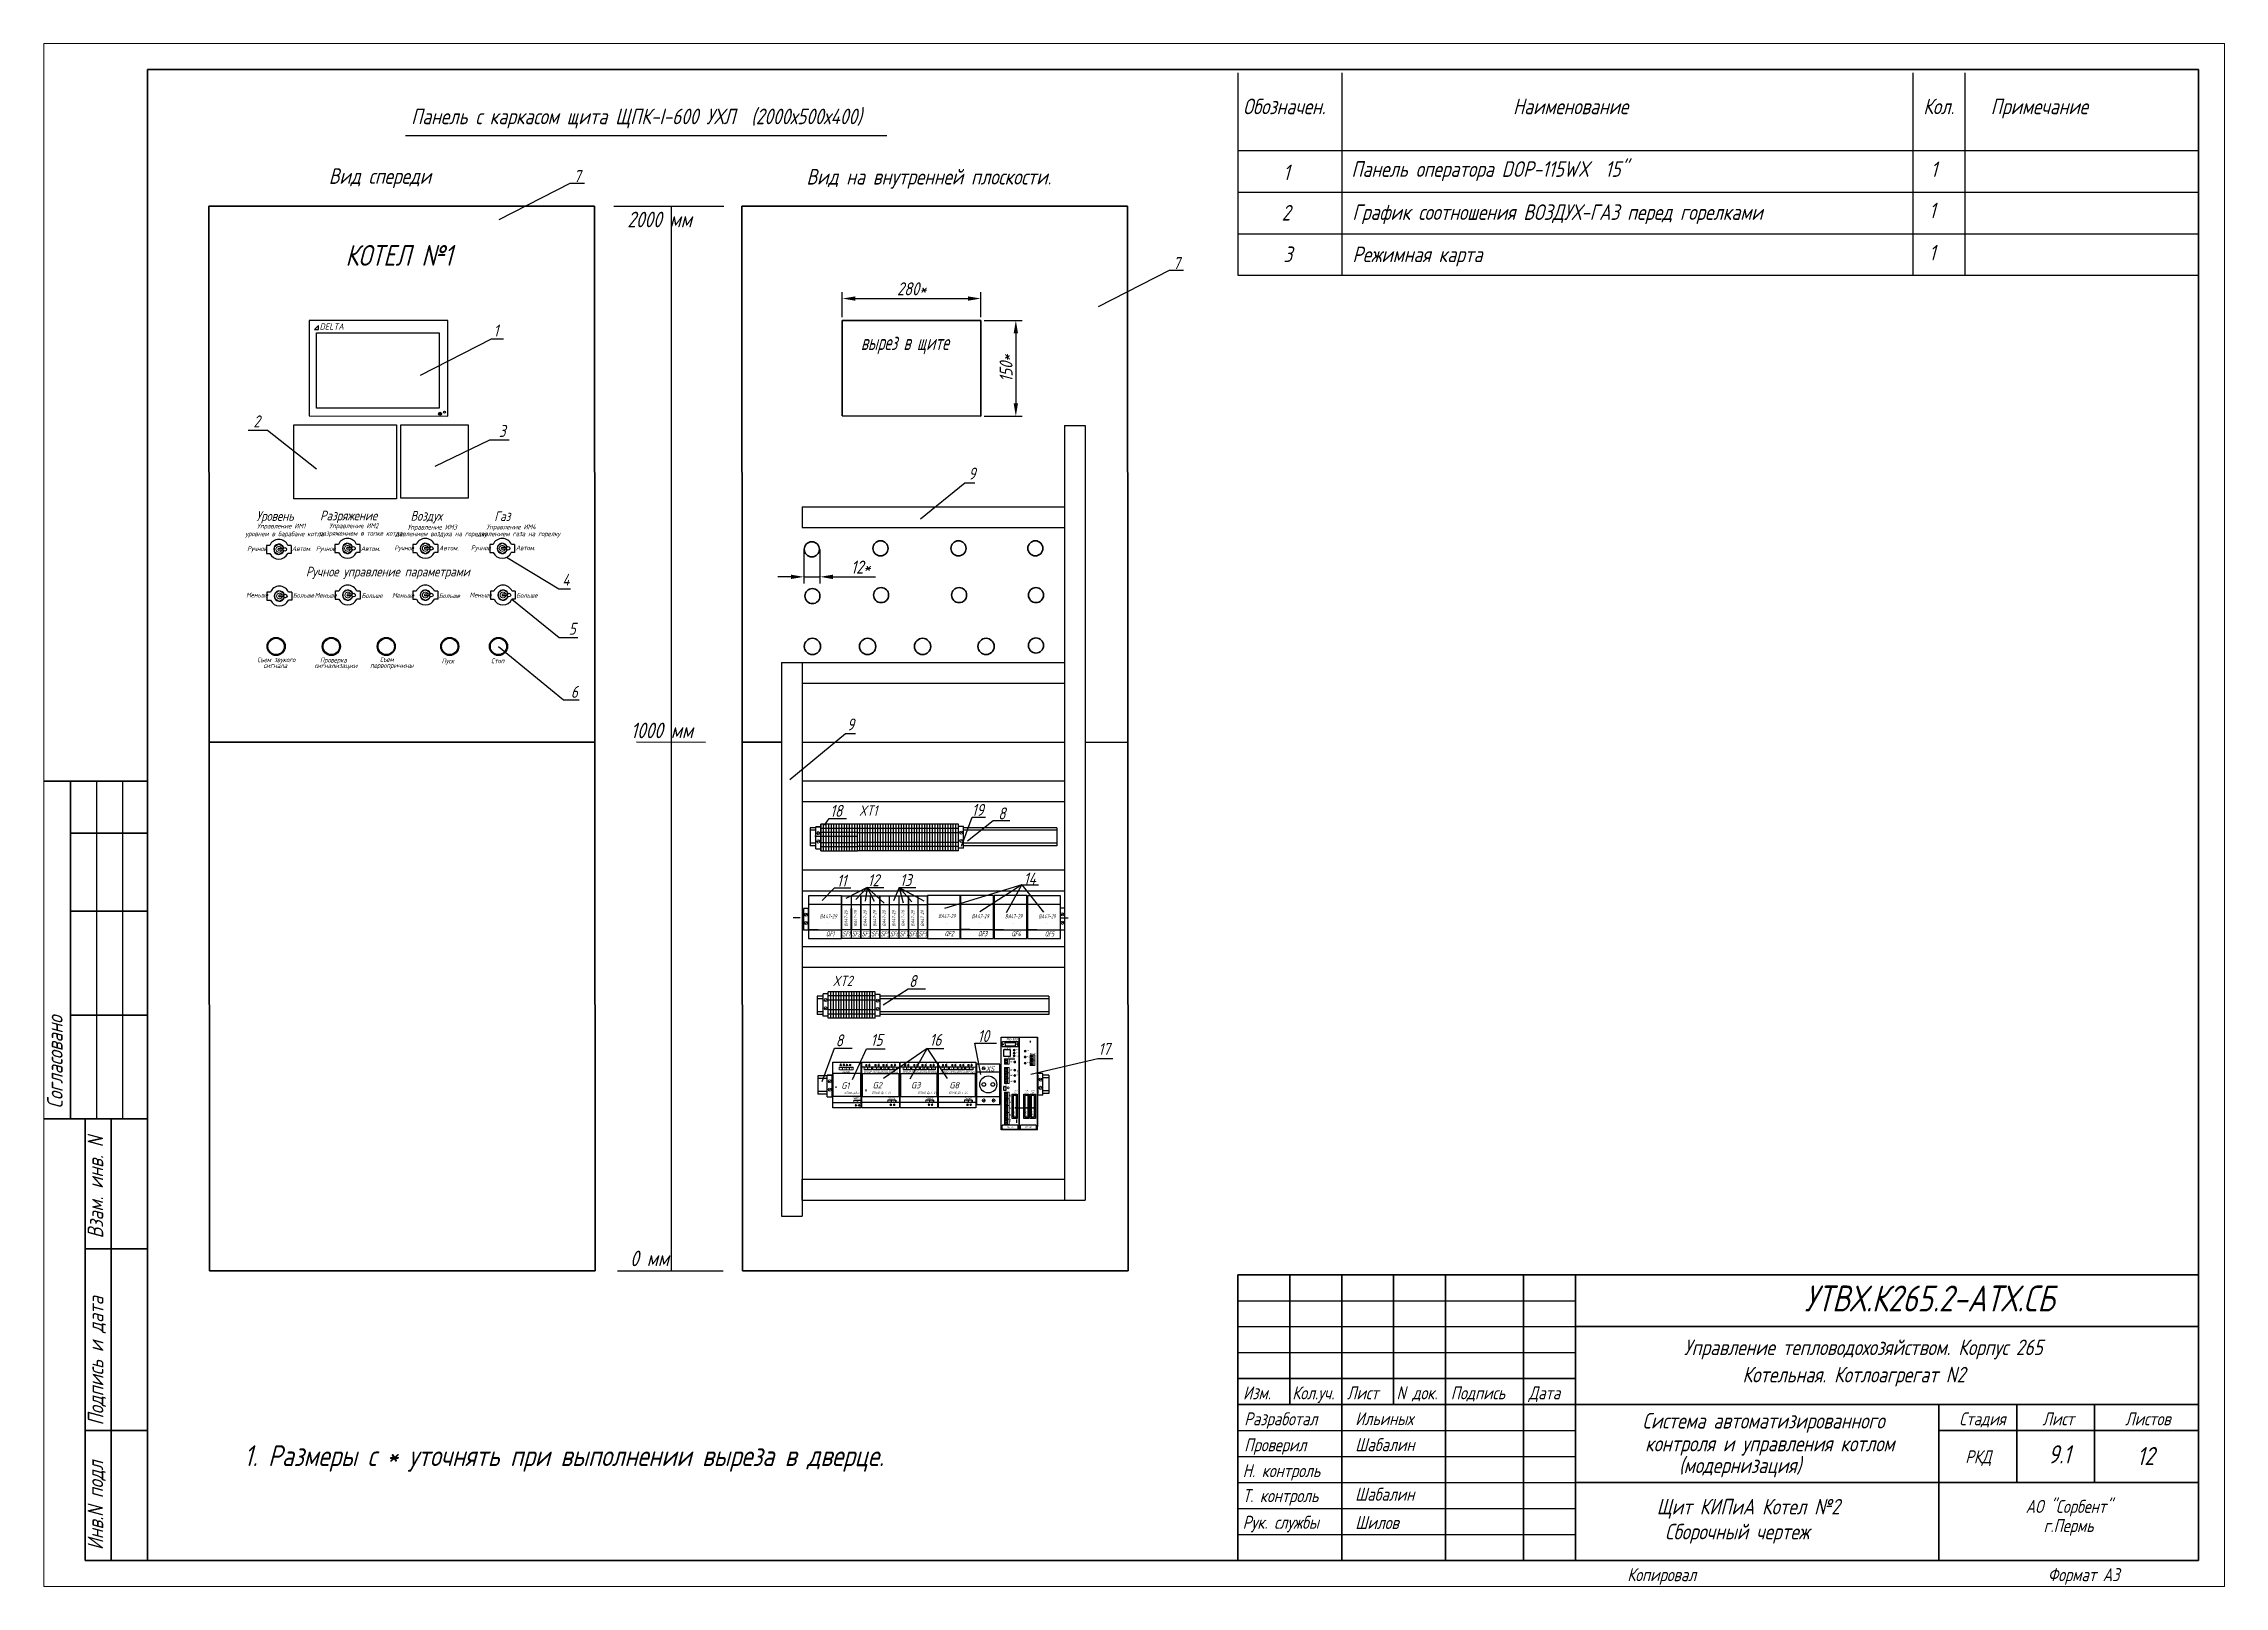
# Model space of a CAD drawing. Extents: x 1296 to 1960, y 266 to 609.
# Drawn here: x 1296.2 to 1716.2, y 312 to 609 of the extents above; entities that cross this region are included whole.
import ezdxf

# ---------------------------------------------------------------- set-up
doc = ezdxf.new("R2010")
doc.units = 0
doc.header["$LTSCALE"] = 20
doc.header["$MEASUREMENT"] = 0
doc.layers.get('0').update_dxf_attribs({"linetype": 'CONTINUOUS'})
doc.layers.get('Defpoints').update_dxf_attribs({"linetype": 'CONTINUOUS'})
for name, color, linetype in [('1', 7, 'CONTINUOUS'), ('АСУТП', 7, 'CONTINUOUS'), ('ссылки', 7, 'CONTINUOUS')]:
    doc.layers.add(name, color=color, linetype=linetype)
for name, color, linetype, lineweight in [('MAIN', 7, 'CONTINUOUS', 50), ('Основная', 7, 'CONTINUOUS', 50), ('Текст', 7, 'CONTINUOUS', 50), ('Тонкая', 7, 'CONTINUOUS', 20)]:
    doc.layers.add(name, color=color, linetype=linetype, lineweight=lineweight)
doc.styles.add('GOST тип А', font='', dxfattribs={"oblique": 15})
doc.styles.add('ROMANC', font='', dxfattribs={"oblique": 15, "height": 3})
doc.styles.get("Standard").update_dxf_attribs({"font": '', "oblique": 15, "height": 2.5})
doc.styles.add('АСУТП', font='', dxfattribs={"oblique": 15})
doc.styles.get('GOST тип А').set_extended_font_data('GOST type A')
doc.styles.get('ROMANC').set_extended_font_data('GOST type A')
doc.styles.get('Standard').set_extended_font_data('GOST type A')
doc.styles.get('АСУТП').set_extended_font_data('GOST type A')
doc.dimstyles.new('ISO-25', dxfattribs={"dimtxt": 2.5, "dimasz": 2.5, "dimexe": 1.25, "dimexo": 0.625, "dimtad": 1, "dimtxsty": 'Standard', "dimcen": 2.5, "dimadec": 0, "dimazin": 0, "dimtfac": 1, "dimtmove": 0, "dimatfit": 3, "dimfxl": 1, "dimarcsym": 0})

# ---------------------------------------------------------------- blocks, each defined once
blk = doc.blocks.new('*D15')
at = {"color": 0, "lineweight": -2, "transparency": 16777216}
for p, q in [((1442.62, 511.62), (1442.62, 505.08)), ((1445.73, 511.62), (1445.73, 505.08)), ((1440.12, 506.33), (1437.62, 506.33)), ((1442.62, 506.33), (1445.73, 506.33)), ((1448.23, 506.33), (1456.41, 506.33))]:
    blk.add_line(p, q, dxfattribs=at)
at = {"color": 0, "transparency": 16777216}
for points in [[(1440.12, 506.75), (1440.12, 505.91), (1442.62, 506.33)], [(1448.23, 506.75), (1448.23, 505.91), (1445.73, 506.33)]]:
    blk.add_solid(points, dxfattribs=at)
at = {"layer": 'Defpoints', "color": 0, "transparency": 16777216}
for p in [(1442.62, 512.25), (1445.73, 512.25), (1445.73, 506.33)]:
    blk.add_point(p, dxfattribs=at)
at = {"color": 0, "transparency": 16777216, "insert": (1453.57, 508.21), "char_height": 2.5, "attachment_point": 5}
blk.add_mtext('12*', dxfattribs=at)
blk = doc.blocks.new('*D16')
at = {"color": 0, "lineweight": -2, "transparency": 16777216}
for p, q in [((1477.36, 555.71), (1484.7, 555.71)), ((1483.45, 553.21), (1483.45, 539.75)), ((1477.36, 537.25), (1484.7, 537.25))]:
    blk.add_line(p, q, dxfattribs=at)
at = {"color": 0, "transparency": 16777216}
for points in [[(1483.03, 553.21), (1483.87, 553.21), (1483.45, 555.71)], [(1483.03, 539.75), (1483.87, 539.75), (1483.45, 537.25)]]:
    blk.add_solid(points, dxfattribs=at)
at = {"layer": 'Defpoints', "color": 0, "transparency": 16777216}
for p in [(1476.73, 555.71), (1476.73, 537.25), (1483.45, 537.25)]:
    blk.add_point(p, dxfattribs=at)
at = {"color": 0, "transparency": 16777216, "insert": (1481.58, 546.48), "char_height": 2.5, "attachment_point": 5, "rotation": 90}
blk.add_mtext('150*', dxfattribs=at)
blk = doc.blocks.new('*D17')
at = {"color": 0, "lineweight": -2, "transparency": 16777216}
for p, q in [((1450.03, 556.34), (1450.03, 561.16)), ((1452.53, 559.91), (1474.23, 559.91)), ((1476.73, 556.34), (1476.73, 561.16))]:
    blk.add_line(p, q, dxfattribs=at)
at = {"color": 0, "transparency": 16777216}
for points in [[(1452.53, 560.32), (1452.53, 559.49), (1450.03, 559.91)], [(1474.23, 560.32), (1474.23, 559.49), (1476.73, 559.91)]]:
    blk.add_solid(points, dxfattribs=at)
at = {"layer": 'Defpoints', "color": 0, "transparency": 16777216}
for p in [(1476.73, 559.91), (1450.03, 555.71), (1476.73, 555.71)]:
    blk.add_point(p, dxfattribs=at)
at = {"color": 0, "transparency": 16777216, "insert": (1463.38, 561.78), "char_height": 2.5, "attachment_point": 5}
blk.add_mtext('280*', dxfattribs=at)

msp = doc.modelspace()

# ---------------------------------------------------------------- linework, layer by layer
at = {"color": 7, "lineweight": 30}
for p, q in [((1492.824, 535.436, 1), (1492.824, 386.359, 1)), ((1492.824, 535.436, 1), (1496.824, 535.436, 1)), ((1496.824, 535.436, 1), (1496.824, 386.322, 1)), ((1442.324, 519.818, 1), (1492.824, 519.818, 1)), ((1442.324, 515.818, 1), (1492.824, 515.818, 1)), ((1438.324, 489.863, 1), (1438.324, 383.26, 1)), ((1438.324, 489.863, 1), (1442.324, 489.863, 1)), ((1442.324, 489.863, 1), (1442.324, 383.26, 1)), ((1442.324, 489.863, 1), (1492.824, 489.863, 1)), ((1442.324, 485.863, 1), (1492.824, 485.863, 1)), ((1442.351, 467.053, 1), (1492.851, 467.053, 1)), ((1442.351, 463.053, 1), (1492.851, 463.053, 1)), ((1496.824, 464.983, 1), (1496.824, 386.322, 1)), ((1444.926, 458.043, 1), (1443.828, 458.043, 1)), ((1443.828, 458.043, 1), (1443.828, 454.543, 1)), ((1444.926, 453.993, 1), (1444.926, 458.193, 1)), ((1444.926, 458.193, 1), (1445.886, 458.193, 1)), ((1445.886, 453.993, 1), (1445.886, 458.193, 1)), ((1445.926, 453.593, 1), (1445.926, 458.693, 1)), ((1445.926, 458.693, 1), (1445.926, 453.593, 1)), ((1445.926, 453.593, 1), (1445.926, 458.693, 1)), ((1445.926, 453.593, 1), (1445.926, 458.693, 1)), ((1452.926, 458.693, 1), (1445.926, 458.693, 1)), ((1445.926, 458.693, 1), (1445.926, 453.593, 1)), ((1445.926, 453.593, 1), (1445.926, 458.693, 1)), ((1445.926, 453.593, 1), (1445.926, 458.693, 1)), ((1445.926, 453.593, 1), (1445.926, 458.693, 1)), ((1445.926, 453.593, 1), (1445.926, 458.193, 1)), ((1445.926, 458.193, 1), (1445.926, 453.593, 1)), ((1445.926, 453.593, 1), (1445.926, 458.193, 1)), ((1445.926, 453.593, 1), (1445.926, 458.193, 1)), ((1445.926, 453.593, 1), (1445.926, 458.193, 1)), ((1445.926, 458.193, 1), (1445.926, 453.593, 1)), ((1445.926, 453.593, 1), (1445.926, 458.193, 1)), ((1452.926, 457.893, 1), (1445.926, 457.893, 1)), ((1446.426, 453.593, 1), (1446.426, 458.693, 1)), ((1446.426, 453.593, 1), (1446.426, 458.693, 1)), ((1446.926, 453.593, 1), (1446.926, 458.693, 1)), ((1446.926, 453.593, 1), (1446.926, 458.693, 1)), ((1447.426, 453.593, 1), (1447.426, 458.693, 1)), ((1447.426, 453.593, 1), (1447.426, 458.693, 1)), ((1447.926, 453.593, 1), (1447.926, 458.693, 1)), ((1447.926, 453.593, 1), (1447.926, 458.693, 1)), ((1448.426, 453.593, 1), (1448.426, 458.693, 1)), ((1448.426, 453.593, 1), (1448.426, 458.693, 1)), ((1448.926, 453.593, 1), (1448.926, 458.693, 1)), ((1448.926, 453.593, 1), (1448.926, 458.693, 1)), ((1449.426, 453.593, 1), (1449.426, 458.693, 1)), ((1449.426, 453.593, 1), (1449.426, 458.693, 1)), ((1449.926, 453.593, 1), (1449.926, 458.693, 1)), ((1449.926, 453.593, 1), (1449.926, 458.693, 1)), ((1450.426, 453.593, 1), (1450.426, 458.693, 1)), ((1450.426, 453.593, 1), (1450.426, 458.693, 1)), ((1450.926, 453.593, 1), (1450.926, 458.693, 1)), ((1451.426, 453.593, 1), (1451.426, 458.693, 1)), ((1451.426, 453.593, 1), (1451.426, 458.693, 1)), ((1451.426, 453.593, 1), (1451.426, 458.693, 1)), ((1451.926, 453.593, 1), (1451.926, 458.693, 1)), ((1451.926, 453.593, 1), (1451.926, 458.693, 1)), ((1452.426, 453.593, 1), (1452.426, 458.693, 1)), ((1452.926, 453.593, 1), (1452.926, 458.693, 1)), ((1472.405, 458.693, 1), (1452.926, 458.693, 1)), ((1453.405, 453.593, 1), (1453.405, 458.693, 1)), ((1453.405, 453.593, 1), (1453.405, 458.693, 1)), ((1453.405, 453.593, 1), (1453.405, 458.693, 1)), ((1453.405, 453.593, 1), (1453.405, 458.693, 1)), ((1453.905, 453.593, 1), (1453.905, 458.693, 1)), ((1453.905, 453.593, 1), (1453.905, 458.693, 1)), ((1454.405, 453.593, 1), (1454.405, 458.693, 1)), ((1454.405, 453.593, 1), (1454.405, 458.693, 1)), ((1454.905, 453.593, 1), (1454.905, 458.693, 1)), ((1454.905, 453.593, 1), (1454.905, 458.693, 1)), ((1455.405, 453.593, 1), (1455.405, 458.693, 1)), ((1455.405, 453.593, 1), (1455.405, 458.693, 1)), ((1455.905, 453.593, 1), (1455.905, 458.693, 1)), ((1455.905, 453.593, 1), (1455.905, 458.693, 1)), ((1456.405, 453.593, 1), (1456.405, 458.693, 1)), ((1456.405, 453.593, 1), (1456.405, 458.693, 1)), ((1456.905, 453.593, 1), (1456.905, 458.693, 1)), ((1456.905, 453.593, 1), (1456.905, 458.693, 1)), ((1457.405, 453.593, 1), (1457.405, 458.693, 1)), ((1457.405, 453.593, 1), (1457.405, 458.693, 1)), ((1457.405, 453.593, 1), (1457.405, 458.693, 1)), ((1457.905, 453.593, 1), (1457.905, 458.693, 1)), ((1457.905, 453.593, 1), (1457.905, 458.693, 1)), ((1457.905, 453.593, 1), (1457.905, 458.693, 1)), ((1458.405, 453.593, 1), (1458.405, 458.693, 1)), ((1458.405, 453.593, 1), (1458.405, 458.693, 1)), ((1458.905, 453.593, 1), (1458.905, 458.693, 1)), ((1458.905, 453.593, 1), (1458.905, 458.693, 1)), ((1459.405, 453.593, 1), (1459.405, 458.693, 1)), ((1459.405, 453.593, 1), (1459.405, 458.693, 1)), ((1459.905, 453.593, 1), (1459.905, 458.693, 1)), ((1459.905, 453.593, 1), (1459.905, 458.693, 1)), ((1460.405, 453.593, 1), (1460.405, 458.693, 1)), ((1460.405, 453.593, 1), (1460.405, 458.693, 1)), ((1460.905, 453.593, 1), (1460.905, 458.693, 1)), ((1460.905, 453.593, 1), (1460.905, 458.693, 1)), ((1461.405, 453.593, 1), (1461.405, 458.693, 1)), ((1461.405, 453.593, 1), (1461.405, 458.693, 1)), ((1461.905, 453.593, 1), (1461.905, 458.693, 1)), ((1461.905, 453.593, 1), (1461.905, 458.693, 1)), ((1462.405, 453.593, 1), (1462.405, 458.693, 1)), ((1462.405, 453.593, 1), (1462.405, 458.693, 1)), ((1462.905, 453.593, 1), (1462.905, 458.693, 1)), ((1462.905, 453.593, 1), (1462.905, 458.693, 1)), ((1463.405, 453.593, 1), (1463.405, 458.693, 1)), ((1463.405, 453.593, 1), (1463.405, 458.693, 1)), ((1463.405, 453.593, 1), (1463.405, 458.693, 1)), ((1463.905, 453.593, 1), (1463.905, 458.693, 1)), ((1463.905, 453.593, 1), (1463.905, 458.693, 1)), ((1463.905, 453.593, 1), (1463.905, 458.693, 1)), ((1464.405, 453.593, 1), (1464.405, 458.693, 1)), ((1464.405, 453.593, 1), (1464.405, 458.693, 1)), ((1464.905, 453.593, 1), (1464.905, 458.693, 1)), ((1464.905, 453.593, 1), (1464.905, 458.693, 1)), ((1465.405, 453.593, 1), (1465.405, 458.693, 1)), ((1465.405, 453.593, 1), (1465.405, 458.693, 1)), ((1465.905, 453.593, 1), (1465.905, 458.693, 1)), ((1465.905, 453.593, 1), (1465.905, 458.693, 1)), ((1466.405, 453.593, 1), (1466.405, 458.693, 1)), ((1466.405, 453.593, 1), (1466.405, 458.693, 1)), ((1466.905, 453.593, 1), (1466.905, 458.693, 1)), ((1466.905, 453.593, 1), (1466.905, 458.693, 1)), ((1467.405, 453.593, 1), (1467.405, 458.693, 1)), ((1467.405, 453.593, 1), (1467.405, 458.693, 1)), ((1467.905, 453.593, 1), (1467.905, 458.693, 1)), ((1467.905, 453.593, 1), (1467.905, 458.693, 1)), ((1468.405, 453.593, 1), (1468.405, 458.693, 1)), ((1468.405, 453.593, 1), (1468.405, 458.693, 1)), ((1468.905, 453.593, 1), (1468.905, 458.693, 1)), ((1468.905, 453.593, 1), (1468.905, 458.693, 1)), ((1469.405, 453.593, 1), (1469.405, 458.693, 1)), ((1469.405, 453.593, 1), (1469.405, 458.693, 1)), ((1469.405, 453.593, 1), (1469.405, 458.693, 1)), ((1469.905, 453.593, 1), (1469.905, 458.693, 1)), ((1469.905, 453.593, 1), (1469.905, 458.693, 1)), ((1469.905, 453.593, 1), (1469.905, 458.693, 1)), ((1470.405, 453.593, 1), (1470.405, 458.693, 1)), ((1470.405, 453.593, 1), (1470.405, 458.693, 1)), ((1470.905, 453.593, 1), (1470.905, 458.693, 1)), ((1470.905, 453.593, 1), (1470.905, 458.693, 1)), ((1471.405, 453.593, 1), (1471.405, 458.693, 1)), ((1471.905, 453.593, 1), (1471.905, 458.693, 1)), ((1472.405, 453.593, 1), (1472.405, 458.693, 1)), ((1473.365, 458.289, 1), (1472.405, 458.289, 1)), ((1473.389, 454.089, 1), (1473.389, 458.289, 1)), ((1491.327, 458.043, 1), (1473.389, 458.043, 1)), ((1491.327, 458.043, 1), (1491.327, 454.543, 1)), ((1444.926, 457.543, 1), (1443.828, 457.543, 1)), ((1444.926, 455.043, 1), (1443.828, 455.043, 1)), ((1444.926, 454.543, 1), (1443.828, 454.543, 1)), ((1444.926, 453.993, 1), (1445.886, 453.993, 1)), ((1452.926, 457.093, 1), (1445.926, 457.093, 1)), ((1445.926, 455.193, 1), (1452.926, 455.193, 1)), ((1445.926, 454.393, 1), (1452.926, 454.393, 1)), ((1473.389, 454.089, 1), (1472.429, 454.089, 1)), ((1491.327, 457.543, 1), (1473.389, 457.543, 1)), ((1491.327, 455.043, 1), (1473.389, 455.043, 1)), ((1491.327, 454.543, 1), (1473.389, 454.543, 1)), ((1442.324, 449.906, 1), (1492.824, 449.906, 1)), ((1445.926, 453.593, 1), (1452.926, 453.593, 1)), ((1442.324, 445.906, 1), (1492.824, 445.906, 1)), ((1442.324, 442.337, 1), (1442.324, 438.837, 1)), ((1442.554, 442.337, 1), (1442.324, 442.337, 1)), ((1442.554, 441.837, 1), (1442.324, 441.837, 1)), ((1443.514, 442.49, 1), (1442.554, 442.49, 1)), ((1442.554, 438.29, 1), (1442.554, 442.49, 1)), ((1442.554, 438.29, 1), (1442.554, 442.49, 1)), ((1442.554, 442.49, 1), (1442.554, 438.29, 1)), ((1442.554, 438.29, 1), (1442.554, 442.49, 1)), ((1442.554, 438.29, 1), (1442.554, 442.49, 1)), ((1442.554, 442.49, 1), (1442.554, 438.29, 1)), ((1442.554, 438.29, 1), (1442.554, 442.49, 1)), ((1442.554, 438.29, 1), (1442.554, 442.49, 1)), ((1442.554, 438.29, 1), (1442.554, 442.49, 1)), ((1442.554, 438.29, 1), (1442.554, 442.49, 1)), ((1442.554, 442.49, 1), (1442.554, 438.29, 1)), ((1442.554, 438.29, 1), (1442.554, 442.49, 1)), ((1442.554, 438.29, 1), (1442.554, 442.49, 1)), ((1442.554, 442.49, 1), (1442.554, 438.29, 1)), ((1443.514, 438.29, 1), (1443.514, 442.49, 1)), ((1443.514, 442.49, 1), (1443.514, 438.29, 1)), ((1443.514, 438.29, 1), (1443.514, 442.49, 1)), ((1443.514, 442.49, 1), (1443.514, 438.29, 1)), ((1443.514, 438.29, 1), (1443.514, 442.49, 1)), ((1443.514, 438.29, 1), (1443.514, 442.49, 1)), ((1443.514, 438.29, 1), (1443.514, 442.49, 1)), ((1443.514, 442.49, 1), (1443.514, 438.29, 1)), ((1443.514, 438.29, 1), (1443.514, 442.49, 1)), ((1443.514, 438.29, 1), (1443.514, 442.49, 1)), ((1443.551, 444.947, 1), (1443.551, 436.687, 1)), ((1449.889, 444.947, 1), (1443.551, 444.947, 1)), ((1443.551, 438.287, 1), (1443.551, 442.487, 1)), ((1449.762, 444.947, 1), (1449.889, 444.947, 1)), ((1449.889, 436.687, 1), (1449.889, 444.947, 1)), ((1449.932, 442.31, 1), (1449.889, 442.31, 1)), ((1449.932, 441.81, 1), (1449.889, 441.81, 1)), ((1449.939, 436.687, 1), (1449.939, 444.947, 1)), ((1449.939, 444.947, 1), (1451.739, 444.947, 1)), ((1451.739, 444.947, 1), (1451.739, 436.687, 1)), ((1451.739, 438.287, 1), (1451.739, 442.487, 1)), ((1451.775, 436.687, 1), (1451.775, 444.947, 1)), ((1451.775, 444.947, 1), (1453.575, 444.947, 1)), ((1451.775, 438.287, 1), (1451.775, 442.487, 1)), ((1451.775, 442.487, 1), (1451.775, 438.287, 1)), ((1451.775, 438.287, 1), (1451.775, 442.487, 1)), ((1451.775, 438.287, 1), (1451.775, 442.487, 1)), ((1451.775, 438.287, 1), (1451.775, 442.487, 1)), ((1451.775, 442.487, 1), (1451.775, 438.287, 1)), ((1451.775, 438.287, 1), (1451.775, 442.487, 1)), ((1451.775, 438.287, 1), (1451.775, 442.487, 1)), ((1453.575, 444.947, 1), (1453.575, 436.687, 1)), ((1453.611, 436.687, 1), (1453.611, 444.947, 1)), ((1453.611, 444.947, 1), (1455.411, 444.947, 1)), ((1455.411, 444.947, 1), (1455.411, 436.687, 1)), ((1455.447, 436.687, 1), (1455.447, 444.947, 1)), ((1455.447, 444.947, 1), (1457.247, 444.947, 1)), ((1457.247, 444.947, 1), (1457.247, 436.687, 1)), ((1457.284, 436.687, 1), (1457.284, 444.947, 1)), ((1457.284, 444.947, 1), (1459.084, 444.947, 1)), ((1459.084, 444.947, 1), (1459.084, 436.687, 1)), ((1459.12, 436.687, 1), (1459.12, 444.947, 1)), ((1459.12, 444.947, 1), (1460.92, 444.947, 1)), ((1460.92, 444.947, 1), (1460.92, 436.687, 1)), ((1460.956, 436.687, 1), (1460.956, 444.947, 1)), ((1460.956, 444.947, 1), (1462.756, 444.947, 1)), ((1462.756, 444.947, 1), (1462.756, 436.687, 1)), ((1462.792, 436.687, 1), (1462.792, 444.947, 1)), ((1462.792, 444.947, 1), (1464.592, 444.947, 1)), ((1464.592, 444.947, 1), (1464.592, 436.687, 1)), ((1464.633, 442.31, 1), (1464.592, 442.31, 1)), ((1464.633, 441.81, 1), (1464.592, 441.81, 1)), ((1464.633, 436.687, 1), (1464.633, 444.947, 1)), ((1464.633, 444.947, 1), (1466.433, 444.947, 1)), ((1466.433, 436.729, 1), (1466.433, 444.989, 1)), ((1472.728, 444.989, 1), (1466.433, 444.989, 1)), ((1466.433, 444.947, 1), (1466.433, 436.687, 1)), ((1466.507, 442.173, 1), (1466.433, 442.173, 1)), ((1466.498, 441.673, 1), (1466.433, 441.673, 1)), ((1472.601, 444.989, 1), (1472.728, 444.989, 1)), ((1472.728, 436.729, 1), (1472.728, 444.989, 1)), ((1472.824, 442.352, 1), (1472.728, 442.352, 1)), ((1472.824, 441.852, 1), (1472.728, 441.852, 1)), ((1472.824, 444.975, 1), (1472.824, 436.715, 1)), ((1479.162, 444.975, 1), (1472.824, 444.975, 1)), ((1479.035, 444.975, 1), (1479.162, 444.975, 1)), ((1479.162, 436.715, 1), (1479.162, 444.975, 1)), ((1479.205, 442.338, 1), (1479.162, 442.338, 1)), ((1479.258, 442.338, 1), (1479.162, 442.338, 1)), ((1479.205, 441.838, 1), (1479.162, 441.838, 1)), ((1479.258, 441.838, 1), (1479.162, 441.838, 1)), ((1479.258, 444.961, 1), (1479.258, 436.701, 1)), ((1485.596, 444.961, 1), (1479.258, 444.961, 1)), ((1485.469, 444.961, 1), (1485.596, 444.961, 1)), ((1485.596, 436.701, 1), (1485.596, 444.961, 1)), ((1485.64, 442.324, 1), (1485.596, 442.324, 1)), ((1485.693, 442.324, 1), (1485.596, 442.324, 1)), ((1485.64, 441.824, 1), (1485.596, 441.824, 1)), ((1485.693, 441.824, 1), (1485.596, 441.824, 1)), ((1485.693, 444.947, 1), (1485.693, 436.687, 1)), ((1492.031, 444.947, 1), (1485.693, 444.947, 1)), ((1491.904, 444.947, 1), (1492.031, 444.947, 1)), ((1492.031, 436.687, 1), (1492.031, 444.947, 1)), ((1492.031, 438.34, 1), (1492.031, 442.54, 1)), ((1492.824, 442.54, 1), (1492.031, 442.54, 1)), ((1442.554, 439.337, 1), (1442.324, 439.337, 1)), ((1442.554, 438.837, 1), (1442.324, 438.837, 1)), ((1443.514, 438.29, 1), (1442.554, 438.29, 1)), ((1449.932, 439.31, 1), (1449.889, 439.31, 1)), ((1449.932, 438.81, 1), (1449.889, 438.81, 1)), ((1464.633, 439.31, 1), (1464.592, 439.31, 1)), ((1466.498, 439.173, 1), (1466.433, 439.173, 1)), ((1466.498, 438.673, 1), (1466.433, 438.673, 1)), ((1472.824, 439.352, 1), (1472.728, 439.352, 1)), ((1472.824, 438.852, 1), (1472.728, 438.852, 1)), ((1479.205, 439.338, 1), (1479.162, 439.338, 1)), ((1479.258, 439.338, 1), (1479.162, 439.338, 1)), ((1479.205, 438.838, 1), (1479.162, 438.838, 1)), ((1479.258, 438.838, 1), (1479.162, 438.838, 1)), ((1485.64, 439.324, 1), (1485.596, 439.324, 1)), ((1485.693, 439.324, 1), (1485.596, 439.324, 1)), ((1485.64, 438.824, 1), (1485.596, 438.824, 1)), ((1485.693, 438.824, 1), (1485.596, 438.824, 1)), ((1492.824, 438.34, 1), (1492.031, 438.34, 1)), ((1492.447, 439.413, 1), (1492.403, 439.413, 1)), ((1442.324, 435.157, 1), (1492.824, 435.157, 1)), ((1443.551, 436.687, 1), (1449.889, 436.687, 1)), ((1451.739, 436.687, 1), (1449.939, 436.687, 1)), ((1453.575, 436.687, 1), (1451.775, 436.687, 1)), ((1455.411, 436.687, 1), (1453.611, 436.687, 1)), ((1457.247, 436.687, 1), (1455.447, 436.687, 1)), ((1459.084, 436.687, 1), (1457.284, 436.687, 1)), ((1460.92, 436.687, 1), (1459.12, 436.687, 1)), ((1462.756, 436.687, 1), (1460.956, 436.687, 1)), ((1464.592, 436.687, 1), (1462.792, 436.687, 1)), ((1466.433, 436.687, 1), (1464.633, 436.687, 1)), ((1466.433, 436.729, 1), (1472.728, 436.729, 1)), ((1472.824, 436.715, 1), (1479.162, 436.715, 1)), ((1479.258, 436.701, 1), (1485.596, 436.701, 1)), ((1485.693, 436.687, 1), (1492.031, 436.687, 1)), ((1442.324, 431.157, 1), (1492.824, 431.157, 1)), ((1446.274, 425.595, 1), (1445.176, 425.595, 1)), ((1445.176, 425.595, 1), (1445.176, 422.095, 1)), ((1446.274, 425.095, 1), (1445.176, 425.095, 1)), ((1446.325, 421.729, 1), (1446.325, 426.066, 1)), ((1447.285, 426.066, 1), (1446.325, 426.066, 1)), ((1447.31, 421.866, 1), (1447.31, 426.066, 1)), ((1447.338, 421.37, 1), (1447.338, 426.47, 1)), ((1447.338, 421.37, 1), (1447.338, 426.47, 1)), ((1447.838, 421.37, 1), (1447.838, 426.47, 1)), ((1447.838, 421.37, 1), (1447.838, 426.47, 1)), ((1448.338, 421.37, 1), (1448.338, 426.47, 1)), ((1448.338, 421.37, 1), (1448.338, 426.47, 1)), ((1448.838, 421.37, 1), (1448.838, 426.47, 1)), ((1449.338, 421.37, 1), (1449.338, 426.47, 1)), ((1449.338, 421.37, 1), (1449.338, 426.47, 1)), ((1449.838, 421.37, 1), (1449.838, 426.47, 1)), ((1449.838, 421.37, 1), (1449.838, 426.47, 1)), ((1450.338, 421.37, 1), (1450.338, 426.47, 1)), ((1450.338, 421.37, 1), (1450.338, 426.47, 1)), ((1450.838, 421.37, 1), (1450.838, 426.47, 1)), ((1450.838, 421.37, 1), (1450.838, 426.47, 1)), ((1451.338, 421.37, 1), (1451.338, 426.47, 1)), ((1451.338, 421.37, 1), (1451.338, 426.47, 1)), ((1451.338, 421.37, 1), (1451.338, 426.47, 1)), ((1451.838, 421.37, 1), (1451.838, 426.47, 1)), ((1451.838, 421.37, 1), (1451.838, 426.47, 1)), ((1451.838, 421.37, 1), (1451.838, 426.47, 1)), ((1452.338, 421.37, 1), (1452.338, 426.47, 1)), ((1452.338, 421.37, 1), (1452.338, 426.47, 1)), ((1452.838, 421.37, 1), (1452.838, 426.47, 1)), ((1452.838, 421.37, 1), (1452.838, 426.47, 1)), ((1453.338, 421.37, 1), (1453.338, 426.47, 1)), ((1453.838, 421.37, 1), (1453.838, 426.47, 1)), ((1454.338, 421.37, 1), (1454.338, 426.47, 1)), ((1454.838, 421.37, 1), (1454.838, 426.47, 1)), ((1454.838, 421.37, 1), (1454.838, 426.47, 1)), ((1454.838, 421.37, 1), (1454.838, 426.47, 1)), ((1455.338, 421.37, 1), (1455.338, 426.47, 1)), ((1455.338, 421.37, 1), (1455.338, 426.47, 1)), ((1455.838, 421.37, 1), (1455.838, 426.47, 1)), ((1455.838, 421.37, 1), (1455.838, 426.47, 1)), ((1456.338, 421.37, 1), (1456.338, 426.47, 1)), ((1456.338, 421.37, 1), (1456.338, 426.47, 1)), ((1457.322, 425.929, 1), (1456.338, 425.929, 1)), ((1457.322, 421.729, 1), (1457.322, 425.929, 1)), ((1489.797, 425.595, 1), (1457.322, 425.595, 1)), ((1489.797, 425.095, 1), (1457.322, 425.095, 1)), ((1489.797, 425.595, 1), (1489.797, 422.095, 1)), ((1446.274, 422.595, 1), (1445.176, 422.595, 1)), ((1446.274, 422.095, 1), (1445.176, 422.095, 1)), ((1447.285, 421.729, 1), (1446.325, 421.729, 1)), ((1457.322, 421.729, 1), (1456.362, 421.729, 1)), ((1489.797, 422.595, 1), (1457.322, 422.595, 1)), ((1489.797, 422.095, 1), (1457.322, 422.095, 1)), ((1480.605, 417.716, 1), (1484.105, 417.716, 1)), ((1480.605, 399.889, 1), (1480.605, 417.716, 1)), ((1484.105, 400.491, 1), (1484.105, 417.716, 1)), ((1484.105, 417.716, 1), (1484.105, 400.491, 1)), ((1484.105, 417.716, 1), (1484.105, 400.491, 1)), ((1484.105, 400.491, 1), (1484.105, 417.716, 1)), ((1484.105, 417.716, 1), (1487.605, 417.716, 1)), ((1484.105, 399.889, 1), (1484.105, 417.114, 1)), ((1487.605, 400.491, 1), (1487.605, 417.716, 1)), ((1487.605, 417.716, 1), (1487.605, 400.491, 1)), ((1487.605, 417.716, 1), (1487.605, 400.491, 1)), ((1487.605, 399.889, 1), (1487.605, 417.114, 1)), ((1448.187, 404.113, 1), (1448.187, 412.913, 1)), ((1448.187, 412.913, 1), (1453.587, 412.913, 1)), ((1448.187, 404.113, 1), (1448.187, 412.913, 1)), ((1453.587, 412.913, 1), (1453.587, 404.113, 1)), ((1453.776, 404.113, 1), (1453.776, 412.913, 1)), ((1453.776, 404.113, 1), (1453.776, 412.913, 1)), ((1453.776, 412.913, 1), (1460.976, 412.913, 1)), ((1461.033, 412.913, 1), (1461.033, 404.113, 1)), ((1461.18, 404.113, 1), (1461.18, 412.913, 1)), ((1461.18, 404.113, 1), (1461.18, 412.913, 1)), ((1461.18, 412.913, 1), (1468.38, 412.913, 1)), ((1468.38, 412.913, 1), (1468.38, 404.113, 1)), ((1468.562, 404.113, 1), (1468.562, 412.913, 1)), ((1468.562, 412.913, 1), (1475.762, 412.913, 1)), ((1475.762, 412.913, 1), (1475.762, 404.113, 1)), ((1447.137, 410.263, 1), (1445.325, 410.263, 1)), ((1445.325, 410.263, 1), (1445.325, 406.763, 1)), ((1447.137, 409.763, 1), (1445.325, 409.763, 1)), ((1447.036, 410.263, 1), (1446.948, 410.263, 1)), ((1447.036, 409.763, 1), (1446.956, 409.763, 1)), ((1447.137, 406.213, 1), (1447.137, 410.413, 1)), ((1447.137, 410.413, 1), (1448.097, 410.413, 1)), ((1448.097, 406.213, 1), (1448.097, 410.413, 1)), ((1448.187, 410.263, 1), (1448.097, 410.263, 1)), ((1448.187, 409.763, 1), (1448.143, 409.763, 1)), ((1453.776, 410.263, 1), (1453.587, 410.263, 1)), ((1453.776, 409.763, 1), (1453.587, 409.763, 1)), ((1461.18, 410.263, 1), (1461.033, 410.263, 1)), ((1461.18, 409.763, 1), (1461.033, 409.763, 1)), ((1475.9, 410.398, 1), (1475.709, 410.398, 1)), ((1475.9, 409.898, 1), (1475.709, 409.898, 1)), ((1475.799, 410.398, 1), (1475.711, 410.398, 1)), ((1475.799, 409.898, 1), (1475.719, 409.898, 1)), ((1480.591, 410.392, 1), (1480.401, 410.392, 1)), ((1480.591, 409.892, 1), (1480.401, 409.892, 1)), ((1480.49, 409.892, 1), (1480.414, 409.892, 1)), ((1487.714, 410.398, 1), (1487.648, 410.398, 1)), ((1487.648, 409.898, 1), (1487.714, 409.898, 1)), ((1487.649, 410.398, 1), (1487.649, 410.398, 1)), ((1487.714, 410.398, 1), (1487.649, 410.398, 1)), ((1487.649, 409.898, 1), (1487.714, 409.898, 1)), ((1487.714, 409.898, 1), (1487.649, 409.898, 1)), ((1487.714, 406.898, 1), (1487.714, 410.398, 1)), ((1488.678, 410.745, 1), (1487.718, 410.745, 1)), ((1487.718, 406.545, 1), (1487.718, 410.745, 1)), ((1487.718, 410.397, 1), (1487.718, 410.397, 1)), ((1487.718, 410.397, 1), (1487.718, 406.897, 1)), ((1487.718, 409.897, 1), (1487.718, 409.897, 1)), ((1488.678, 406.545, 1), (1488.678, 410.745, 1)), ((1489.776, 410.397, 1), (1488.678, 410.397, 1)), ((1489.776, 409.897, 1), (1488.678, 409.897, 1)), ((1489.776, 410.397, 1), (1489.776, 406.897, 1)), ((1447.137, 407.263, 1), (1445.325, 407.263, 1)), ((1447.137, 406.763, 1), (1445.325, 406.763, 1)), ((1447.036, 407.263, 1), (1446.96, 407.263, 1)), ((1447.036, 406.763, 1), (1446.96, 406.763, 1)), ((1447.137, 406.213, 1), (1448.097, 406.213, 1)), ((1448.187, 407.263, 1), (1448.143, 407.263, 1)), ((1448.187, 406.763, 1), (1448.143, 406.763, 1)), ((1453.587, 404.113, 1), (1448.187, 404.113, 1)), ((1453.776, 407.263, 1), (1453.587, 407.263, 1)), ((1453.776, 406.763, 1), (1453.587, 406.763, 1)), ((1460.976, 404.113, 1), (1453.776, 404.113, 1)), ((1461.18, 407.263, 1), (1461.033, 407.263, 1)), ((1461.18, 406.763, 1), (1461.033, 406.763, 1)), ((1468.38, 404.113, 1), (1461.18, 404.113, 1)), ((1475.762, 404.113, 1), (1468.562, 404.113, 1)), ((1475.9, 407.398, 1), (1475.709, 407.398, 1)), ((1475.9, 406.898, 1), (1475.709, 406.898, 1)), ((1475.799, 407.398, 1), (1475.723, 407.398, 1)), ((1475.799, 406.898, 1), (1475.723, 406.898, 1)), ((1480.605, 407.398, 1), (1480.414, 407.398, 1)), ((1480.605, 406.898, 1), (1480.414, 406.898, 1)), ((1480.504, 407.398, 1), (1480.415, 407.398, 1)), ((1480.504, 406.898, 1), (1480.424, 406.898, 1)), ((1487.708, 406.898, 1), (1487.642, 406.898, 1)), ((1487.648, 407.398, 1), (1487.714, 407.398, 1)), ((1487.649, 407.398, 1), (1487.714, 407.398, 1)), ((1487.714, 407.398, 1), (1487.649, 407.398, 1)), ((1487.718, 407.397, 1), (1487.718, 407.397, 1)), ((1487.718, 406.897, 1), (1487.718, 406.897, 1)), ((1488.678, 406.545, 1), (1487.718, 406.545, 1)), ((1489.776, 407.397, 1), (1488.678, 407.397, 1)), ((1489.776, 406.897, 1), (1488.678, 406.897, 1)), ((1484.105, 399.889, 1), (1480.605, 399.889, 1)), ((1487.605, 399.889, 1), (1484.105, 399.889, 1)), ((1442.324, 390.359, 1), (1492.824, 390.359, 1)), ((1438.324, 383.26, 1), (1442.324, 383.26, 1)), ((1442.324, 386.359, 1), (1492.824, 386.359, 1)), ((1492.824, 386.359, 1), (1496.824, 386.359, 1))]:
    msp.add_line(p, q, dxfattribs=at)
at = {"color": 7}
for p, q in [((1465.113, 517.518, 1), (1473.62, 524.415, 1)), ((1473.62, 524.415, 1), (1475.524, 524.415, 1)), ((1439.956, 467.297, 1), (1450.672, 476.199, 1)), ((1445.886, 458.193, 1), (1444.926, 458.193, 1)), ((1445.926, 458.693, 1), (1445.926, 458.693, 1)), ((1446.617, 458.493, 1), (1447.487, 459.777, 1)), ((1447.487, 459.777, 1), (1450.85, 459.777, 1)), ((1451.922, 458.693, 1), (1451.922, 458.693, 1)), ((1473.368, 458.289, 1), (1472.405, 458.289, 1)), ((1472.986, 454.481, 1), (1475.034, 460.048, 1)), ((1474.131, 455.489, 1), (1479.088, 459.393, 1)), ((1479.088, 459.393, 1), (1482.306, 459.393, 1)), ((1444.708, 456.39, 1), (1452.926, 456.39, 1)), ((1450.926, 453.593, 1), (1450.926, 453.593, 1)), ((1452.426, 453.593, 1), (1452.426, 453.593, 1)), ((1446.167, 443.998, 1), (1448.497, 446.457, 1)), ((1463.448, 443.782, 1), (1460.994, 446.528, 1)), ((1481.647, 441.737, 1), (1484.627, 447.036, 1)), ((1449.889, 443.247, 1), (1443.551, 443.247, 1)), ((1449.952, 443.247, 1), (1451.752, 443.247, 1)), ((1451.775, 443.247, 1), (1453.575, 443.247, 1)), ((1453.611, 443.247, 1), (1455.411, 443.247, 1)), ((1455.447, 443.247, 1), (1457.247, 443.247, 1)), ((1457.284, 443.247, 1), (1459.084, 443.247, 1)), ((1459.12, 443.247, 1), (1460.92, 443.247, 1)), ((1460.956, 443.247, 1), (1462.756, 443.247, 1)), ((1462.792, 443.247, 1), (1464.592, 443.247, 1)), ((1464.633, 443.247, 1), (1466.433, 443.247, 1)), ((1479.162, 443.275, 1), (1466.433, 443.275, 1)), ((1485.596, 443.261, 1), (1479.258, 443.261, 1)), ((1492.031, 443.247, 1), (1485.693, 443.247, 1)), ((1441.944, 440.684, 1), (1440.554, 440.684, 1)), ((1445.351, 438.387, 1), (1443.551, 438.387, 1)), ((1443.551, 438.387, 1), (1449.889, 438.387, 1)), ((1447.249, 439.581, 1), (1447.249, 439.581, 1)), ((1451.739, 438.387, 1), (1449.939, 438.387, 1)), ((1453.575, 438.387, 1), (1451.775, 438.387, 1)), ((1455.411, 438.387, 1), (1453.611, 438.387, 1)), ((1457.247, 438.387, 1), (1455.447, 438.387, 1)), ((1459.084, 438.387, 1), (1457.284, 438.387, 1)), ((1460.92, 438.387, 1), (1459.12, 438.387, 1)), ((1462.756, 438.387, 1), (1460.956, 438.387, 1)), ((1464.592, 438.387, 1), (1462.792, 438.387, 1)), ((1466.433, 438.387, 1), (1464.633, 438.387, 1)), ((1466.433, 438.415, 1), (1479.162, 438.415, 1)), ((1470.088, 439.624, 1), (1470.088, 439.624, 1)), ((1474.624, 438.415, 1), (1472.824, 438.415, 1)), ((1476.522, 439.61, 1), (1476.522, 439.61, 1)), ((1481.058, 438.401, 1), (1479.258, 438.401, 1)), ((1479.258, 438.401, 1), (1485.596, 438.401, 1)), ((1482.957, 439.595, 1), (1482.957, 439.595, 1)), ((1487.493, 438.387, 1), (1485.693, 438.387, 1)), ((1485.693, 438.387, 1), (1492.031, 438.387, 1)), ((1489.391, 439.581, 1), (1489.391, 439.581, 1)), ((1491.91, 440.684, 1), (1493.54, 440.684, 1)), ((1447.288, 426.066, 1), (1446.325, 426.066, 1)), ((1457.322, 425.929, 1), (1456.338, 425.929, 1)), ((1457.301, 425.929, 1), (1456.338, 425.929, 1)), ((1457.908, 423.957, 1), (1462.687, 427.021, 1)), ((1462.687, 427.021, 1), (1466.05, 427.021, 1)), ((1476.743, 410.494, 1), (1475.531, 416.54, 1)), ((1481.325, 416.668, 1), (1483.379, 416.668, 1)), ((1481.325, 416.668, 1), (1481.373, 416.027, 1)), ((1481.373, 416.027, 1), (1483.319, 416.027, 1)), ((1483.385, 416.668, 1), (1483.319, 416.027, 1)), ((1483.379, 416.668, 1), (1483.385, 416.668, 1)), ((1486.207, 416.984, 1), (1486.207, 416.715, 1)), ((1438.324, 412.881, 1), (1438.324, 383.26, 1)), ((1446.155, 409.157, 1), (1448.558, 415.594, 1)), ((1448.558, 415.594, 1), (1451.921, 415.594, 1)), ((1449.458, 411.913, 1), (1452.093, 411.913, 1)), ((1449.458, 411.913, 1), (1452.093, 411.913, 1)), ((1449.458, 411.913, 1), (1452.093, 411.913, 1)), ((1449.458, 411.913, 1), (1452.093, 411.913, 1)), ((1451.97, 409.536, 1), (1454.685, 415.468, 1)), ((1460.212, 411.913, 1), (1453.776, 411.913, 1)), ((1454.759, 411.913, 1), (1453.776, 411.913, 1)), ((1454.895, 411.913, 1), (1454.895, 411.426, 1)), ((1455.631, 411.913, 1), (1455.631, 411.426, 1)), ((1456.641, 411.913, 1), (1456.641, 411.426, 1)), ((1457.353, 411.913, 1), (1457.353, 411.426, 1)), ((1458.2, 411.913, 1), (1458.2, 411.426, 1)), ((1458.791, 411.913, 1), (1458.791, 411.426, 1)), ((1459.757, 411.913, 1), (1459.757, 411.426, 1)), ((1460.469, 411.913, 1), (1460.469, 411.426, 1)), ((1468.38, 411.913, 1), (1461.18, 411.913, 1)), ((1462.399, 411.913, 1), (1462.399, 411.426, 1)), ((1463.093, 409.695, 1), (1466.368, 415.518, 1)), ((1463.135, 411.913, 1), (1463.135, 411.426, 1)), ((1464.145, 411.913, 1), (1464.145, 411.426, 1)), ((1464.857, 411.913, 1), (1464.857, 411.426, 1)), ((1465.705, 411.913, 1), (1465.705, 411.426, 1)), ((1466.295, 411.913, 1), (1466.295, 411.426, 1)), ((1467.205, 411.913, 1), (1467.205, 411.426, 1)), ((1467.916, 411.913, 1), (1467.916, 411.426, 1)), ((1474.998, 411.913, 1), (1468.562, 411.913, 1)), ((1469.545, 411.913, 1), (1468.562, 411.913, 1)), ((1469.68, 411.913, 1), (1469.68, 411.426, 1)), ((1470.417, 411.913, 1), (1470.417, 411.426, 1)), ((1471.427, 411.913, 1), (1471.427, 411.426, 1)), ((1472.139, 411.913, 1), (1472.139, 411.426, 1)), ((1472.986, 411.913, 1), (1472.986, 411.426, 1)), ((1473.577, 411.913, 1), (1473.577, 411.426, 1)), ((1474.486, 411.913, 1), (1474.486, 411.426, 1)), ((1475.198, 411.913, 1), (1475.198, 411.426, 1)), ((1481.153, 415.339, 1), (1482.337, 415.339, 1)), ((1481.153, 414.008, 1), (1481.153, 415.339, 1)), ((1482.337, 414.008, 1), (1481.153, 414.008, 1)), ((1482.157, 413.516, 1), (1483.228, 413.516, 1)), ((1482.337, 415.339, 1), (1482.337, 414.008, 1)), ((1486.354, 410.571, 1), (1499.266, 413.598, 1)), ((1448.097, 410.413, 1), (1447.137, 410.413, 1)), ((1448.237, 406.313, 1), (1448.237, 410.713, 1)), ((1448.237, 410.713, 1), (1448.237, 406.313, 1)), ((1453.537, 410.713, 1), (1448.237, 410.713, 1)), ((1448.802, 408.202, 1), (1448.802, 407.961, 1)), ((1453.537, 410.713, 1), (1453.537, 406.313, 1)), ((1453.826, 410.713, 1), (1453.826, 406.313, 1)), ((1453.826, 406.313, 1), (1453.826, 410.713, 1)), ((1453.826, 410.713, 1), (1460.926, 410.713, 1)), ((1454.895, 411.426, 1), (1454.222, 411.426, 1)), ((1454.586, 407.643, 1), (1454.586, 407.308, 1)), ((1455.631, 411.426, 1), (1454.895, 411.426, 1)), ((1456.641, 411.426, 1), (1455.904, 411.426, 1)), ((1457.353, 411.426, 1), (1456.641, 411.426, 1)), ((1458.327, 411.426, 1), (1457.59, 411.426, 1)), ((1458.791, 411.426, 1), (1458.327, 411.426, 1)), ((1459.701, 411.426, 1), (1459.064, 411.426, 1)), ((1460.469, 411.426, 1), (1459.757, 411.426, 1)), ((1460.983, 406.313, 1), (1460.983, 410.713, 1)), ((1461.23, 410.713, 1), (1461.23, 406.313, 1)), ((1461.23, 406.313, 1), (1461.23, 410.713, 1)), ((1461.23, 410.713, 1), (1468.33, 410.713, 1)), ((1462.399, 411.426, 1), (1461.727, 411.426, 1)), ((1463.135, 411.426, 1), (1462.399, 411.426, 1)), ((1464.145, 411.426, 1), (1463.409, 411.426, 1)), ((1464.857, 411.426, 1), (1464.145, 411.426, 1)), ((1465.831, 411.426, 1), (1465.095, 411.426, 1)), ((1466.295, 411.426, 1), (1465.831, 411.426, 1)), ((1467.205, 411.426, 1), (1466.568, 411.426, 1)), ((1467.916, 411.426, 1), (1467.205, 411.426, 1)), ((1468.33, 406.313, 1), (1468.33, 410.713, 1)), ((1468.612, 410.713, 1), (1475.712, 410.713, 1)), ((1469.68, 411.426, 1), (1469.008, 411.426, 1)), ((1470.417, 411.426, 1), (1469.68, 411.426, 1)), ((1471.427, 411.426, 1), (1470.69, 411.426, 1)), ((1472.139, 411.426, 1), (1471.427, 411.426, 1)), ((1473.113, 411.426, 1), (1472.376, 411.426, 1)), ((1473.577, 411.426, 1), (1473.113, 411.426, 1)), ((1474.486, 411.426, 1), (1473.85, 411.426, 1)), ((1475.198, 411.426, 1), (1474.486, 411.426, 1)), ((1475.712, 406.313, 1), (1475.712, 410.713, 1)), ((1481.092, 408.168, 1), (1481.092, 407.477, 1)), ((1481.593, 408.168, 1), (1481.092, 408.168, 1)), ((1481.092, 407.477, 1), (1481.593, 407.477, 1)), ((1481.593, 407.477, 1), (1481.593, 408.168, 1)), ((1448.187, 405.113, 1), (1453.587, 405.113, 1)), ((1453.537, 406.313, 1), (1448.237, 406.313, 1)), ((1452.264, 405.604, 1), (1453.59, 405.604, 1)), ((1452.574, 405.604, 1), (1453.59, 405.604, 1)), ((1452.574, 405.604, 1), (1453.59, 405.604, 1)), ((1452.574, 405.604, 1), (1453.59, 405.604, 1)), ((1459.519, 405.113, 1), (1453.776, 405.113, 1)), ((1453.826, 406.313, 1), (1460.926, 406.313, 1)), ((1459.519, 405.599, 1), (1458.783, 405.599, 1)), ((1460.256, 405.599, 1), (1459.519, 405.599, 1)), ((1459.519, 405.113, 1), (1459.519, 405.599, 1)), ((1460.976, 405.113, 1), (1459.519, 405.113, 1)), ((1460.313, 405.599, 1), (1460.313, 405.113, 1)), ((1460.313, 405.113, 1), (1460.313, 405.599, 1)), ((1466.976, 405.113, 1), (1461.18, 405.113, 1)), ((1461.23, 406.313, 1), (1468.33, 406.313, 1)), ((1466.876, 405.599, 1), (1466.139, 405.599, 1)), ((1467.613, 405.599, 1), (1466.876, 405.599, 1)), ((1466.876, 405.113, 1), (1466.876, 405.599, 1)), ((1468.38, 405.113, 1), (1466.876, 405.113, 1)), ((1467.613, 405.599, 1), (1467.613, 405.113, 1)), ((1467.613, 405.113, 1), (1467.613, 405.599, 1)), ((1474.305, 405.113, 1), (1468.562, 405.113, 1)), ((1468.612, 406.313, 1), (1475.712, 406.313, 1)), ((1474.305, 405.599, 1), (1473.569, 405.599, 1)), ((1475.042, 405.599, 1), (1474.305, 405.599, 1)), ((1474.305, 405.113, 1), (1474.305, 405.599, 1)), ((1475.762, 405.113, 1), (1474.305, 405.113, 1)), ((1475.042, 405.599, 1), (1475.042, 405.113, 1)), ((1475.042, 405.113, 1), (1475.042, 405.599, 1)), ((1483.319, 404.09, 1), (1486.819, 404.09, 1)), ((1483.562, 401.853, 1), (1483.562, 401.204, 1)), ((1442.324, 386.359, 1), (1442.324, 390.359, 1))]:
    msp.add_line(p, q, dxfattribs=at)
for p, q in [((1352.974, 512.564, 1), (1352.321, 512.564, 1)), ((1352.321, 512.564, 1), (1352.321, 511.016, 1)), ((1357.1, 512.564, 1), (1356.481, 512.564, 1)), ((1357.1, 512.564, 1), (1357.1, 511.016, 1)), ((1367.974, 512.564, 1), (1367.321, 512.564, 1)), ((1367.321, 512.564, 1), (1367.321, 511.016, 1)), ((1372.1, 512.564, 1), (1371.481, 512.564, 1)), ((1372.1, 512.564, 1), (1372.1, 511.016, 1)), ((1382.782, 512.564, 1), (1382.129, 512.564, 1)), ((1382.129, 512.564, 1), (1382.129, 511.016, 1)), ((1386.908, 512.564, 1), (1386.29, 512.564, 1)), ((1386.908, 512.564, 1), (1386.908, 511.016, 1)), ((1339.754, 512.377, 1), (1339.101, 512.377, 1)), ((1339.101, 512.377, 1), (1339.101, 510.83, 1)), ((1339.101, 510.83, 1), (1339.777, 510.83, 1)), ((1342.358, 511.803, 1), (1341.42, 511.803, 1)), ((1342.358, 511.455, 1), (1341.423, 511.455, 1)), ((1343.88, 510.83, 1), (1343.238, 510.83, 1)), ((1343.88, 512.377, 1), (1343.261, 512.377, 1)), ((1343.88, 512.377, 1), (1343.88, 510.83, 1)), ((1352.321, 511.016, 1), (1352.997, 511.016, 1)), ((1355.578, 511.99, 1), (1354.641, 511.99, 1)), ((1355.578, 511.641, 1), (1354.643, 511.641, 1)), ((1357.1, 511.016, 1), (1356.459, 511.016, 1)), ((1367.321, 511.016, 1), (1367.997, 511.016, 1)), ((1370.578, 511.99, 1), (1369.641, 511.99, 1)), ((1370.578, 511.641, 1), (1369.643, 511.641, 1)), ((1372.1, 511.016, 1), (1371.458, 511.016, 1)), ((1382.129, 511.016, 1), (1382.805, 511.016, 1)), ((1385.386, 511.99, 1), (1384.449, 511.99, 1)), ((1385.386, 511.641, 1), (1384.451, 511.641, 1)), ((1386.908, 511.016, 1), (1386.267, 511.016, 1)), ((1339.871, 503.38, 1), (1339.218, 503.38, 1)), ((1339.218, 503.38, 1), (1339.218, 501.833, 1)), ((1339.218, 501.833, 1), (1339.894, 501.833, 1)), ((1342.475, 502.806, 1), (1341.538, 502.806, 1)), ((1342.475, 502.458, 1), (1341.54, 502.458, 1)), ((1343.997, 501.833, 1), (1343.355, 501.833, 1)), ((1343.997, 503.38, 1), (1343.378, 503.38, 1)), ((1343.997, 503.38, 1), (1343.997, 501.833, 1)), ((1353.033, 503.566, 1), (1352.38, 503.566, 1)), ((1352.38, 503.566, 1), (1352.38, 502.019, 1)), ((1352.38, 502.019, 1), (1353.056, 502.019, 1)), ((1355.637, 502.992, 1), (1354.699, 502.992, 1)), ((1355.637, 502.644, 1), (1354.702, 502.644, 1)), ((1357.159, 502.019, 1), (1356.517, 502.019, 1)), ((1357.159, 503.566, 1), (1356.54, 503.566, 1)), ((1357.159, 503.566, 1), (1357.159, 502.019, 1)), ((1367.974, 503.566, 1), (1367.321, 503.566, 1)), ((1367.321, 503.566, 1), (1367.321, 502.019, 1)), ((1367.321, 502.019, 1), (1367.997, 502.019, 1)), ((1370.578, 502.992, 1), (1369.641, 502.992, 1)), ((1370.578, 502.644, 1), (1369.643, 502.644, 1)), ((1372.1, 502.019, 1), (1371.458, 502.019, 1)), ((1372.1, 503.566, 1), (1371.481, 503.566, 1)), ((1372.1, 503.566, 1), (1372.1, 502.019, 1)), ((1382.927, 503.566, 1), (1382.273, 503.566, 1)), ((1382.273, 503.566, 1), (1382.273, 502.019, 1)), ((1382.273, 502.019, 1), (1382.949, 502.019, 1)), ((1385.53, 502.992, 1), (1384.593, 502.992, 1)), ((1385.53, 502.644, 1), (1384.595, 502.644, 1)), ((1387.052, 502.019, 1), (1386.411, 502.019, 1)), ((1387.052, 503.566, 1), (1386.434, 503.566, 1)), ((1387.052, 503.566, 1), (1387.052, 502.019, 1))]:
    msp.add_line(p, q)
at = {"color": 7, "linetype": 'Continuous', "lineweight": 0}
for p, q in [((1445.118, 456.896, 1), (1445.657, 457.164, 1)), ((1445.118, 455.296, 1), (1445.657, 455.564, 1)), ((1445.155, 456.822, 1), (1445.694, 457.09, 1)), ((1445.155, 455.222, 1), (1445.694, 455.49, 1)), ((1472.633, 456.991, 1), (1473.171, 457.26, 1)), ((1472.633, 455.391, 1), (1473.171, 455.66, 1)), ((1472.67, 456.918, 1), (1473.208, 457.186, 1)), ((1472.67, 455.318, 1), (1473.208, 455.586, 1)), ((1442.747, 441.193, 1), (1443.285, 441.461, 1)), ((1442.784, 441.119, 1), (1443.322, 441.388, 1)), ((1492.118, 441.267, 1), (1492.657, 441.536, 1)), ((1492.155, 441.194, 1), (1492.694, 441.462, 1)), ((1442.747, 439.593, 1), (1443.285, 439.861, 1)), ((1442.784, 439.519, 1), (1443.322, 439.788, 1)), ((1492.111, 439.667, 1), (1492.65, 439.936, 1)), ((1492.148, 439.594, 1), (1492.686, 439.862, 1)), ((1446.554, 424.769, 1), (1447.092, 425.037, 1)), ((1446.59, 424.695, 1), (1447.129, 424.963, 1)), ((1456.566, 424.632, 1), (1457.104, 424.9, 1)), ((1456.603, 424.558, 1), (1457.141, 424.826, 1)), ((1446.554, 423.169, 1), (1447.092, 423.437, 1)), ((1446.59, 423.095, 1), (1447.129, 423.363, 1)), ((1456.566, 423.032, 1), (1457.104, 423.3, 1)), ((1456.603, 422.958, 1), (1457.141, 423.226, 1)), ((1449.458, 411.913, 1), (1449.458, 411.426, 1)), ((1449.86, 412.252, 1), (1449.591, 412.386, 1)), ((1449.86, 412.252, 1), (1449.591, 412.386, 1)), ((1449.879, 412.289, 1), (1449.609, 412.423, 1)), ((1449.879, 412.289, 1), (1449.609, 412.423, 1)), ((1450.092, 411.913, 1), (1450.092, 411.426, 1)), ((1450.46, 412.252, 1), (1450.191, 412.386, 1)), ((1450.46, 412.252, 1), (1450.191, 412.386, 1)), ((1450.479, 412.289, 1), (1450.209, 412.423, 1)), ((1450.479, 412.289, 1), (1450.209, 412.423, 1)), ((1450.775, 411.913, 1), (1450.775, 411.426, 1)), ((1451.06, 412.252, 1), (1450.791, 412.386, 1)), ((1451.06, 412.252, 1), (1450.791, 412.386, 1)), ((1451.079, 412.289, 1), (1450.809, 412.423, 1)), ((1451.079, 412.289, 1), (1450.809, 412.423, 1)), ((1451.66, 412.252, 1), (1451.391, 412.386, 1)), ((1451.66, 412.252, 1), (1451.391, 412.386, 1)), ((1451.679, 412.289, 1), (1451.409, 412.423, 1)), ((1451.679, 412.289, 1), (1451.409, 412.423, 1)), ((1451.41, 411.913, 1), (1451.41, 411.426, 1)), ((1452.093, 411.913, 1), (1452.093, 411.426, 1)), ((1453.776, 411.913, 1), (1460.976, 411.913, 1)), ((1454.222, 411.913, 1), (1454.222, 411.426, 1)), ((1454.222, 411.426, 1), (1454.222, 411.913, 1)), ((1454.767, 412.229, 1), (1454.498, 412.363, 1)), ((1454.767, 412.229, 1), (1454.498, 412.363, 1)), ((1454.785, 412.266, 1), (1454.516, 412.4, 1)), ((1454.785, 412.266, 1), (1454.516, 412.4, 1)), ((1454.895, 411.426, 1), (1454.895, 411.913, 1)), ((1454.895, 411.913, 1), (1455.631, 411.913, 1)), ((1455.367, 412.229, 1), (1455.098, 412.363, 1)), ((1455.367, 412.229, 1), (1455.098, 412.363, 1)), ((1455.385, 412.266, 1), (1455.116, 412.4, 1)), ((1455.385, 412.266, 1), (1455.116, 412.4, 1)), ((1455.904, 411.426, 1), (1455.904, 411.913, 1)), ((1455.904, 411.913, 1), (1456.641, 411.913, 1)), ((1456.545, 412.229, 1), (1456.276, 412.363, 1)), ((1456.545, 412.229, 1), (1456.276, 412.363, 1)), ((1456.563, 412.266, 1), (1456.294, 412.4, 1)), ((1456.563, 412.266, 1), (1456.294, 412.4, 1)), ((1456.641, 411.426, 1), (1456.641, 411.913, 1)), ((1456.641, 411.913, 1), (1457.353, 411.913, 1)), ((1457.145, 412.229, 1), (1456.876, 412.363, 1)), ((1457.145, 412.229, 1), (1456.876, 412.363, 1)), ((1457.163, 412.266, 1), (1456.894, 412.4, 1)), ((1457.163, 412.266, 1), (1456.894, 412.4, 1)), ((1457.59, 411.426, 1), (1457.59, 411.913, 1)), ((1457.59, 411.913, 1), (1458.327, 411.913, 1)), ((1458.098, 412.229, 1), (1457.829, 412.363, 1)), ((1458.098, 412.229, 1), (1457.829, 412.363, 1)), ((1458.117, 412.266, 1), (1457.848, 412.4, 1)), ((1458.117, 412.266, 1), (1457.848, 412.4, 1)), ((1458.327, 411.913, 1), (1458.791, 411.913, 1)), ((1458.698, 412.229, 1), (1458.429, 412.363, 1)), ((1458.698, 412.229, 1), (1458.429, 412.363, 1)), ((1458.717, 412.266, 1), (1458.448, 412.4, 1)), ((1458.717, 412.266, 1), (1458.448, 412.4, 1)), ((1458.964, 411.913, 1), (1459.701, 411.913, 1)), ((1459.064, 411.426, 1), (1459.064, 411.913, 1)), ((1459.664, 412.229, 1), (1459.395, 412.363, 1)), ((1459.664, 412.229, 1), (1459.395, 412.363, 1)), ((1459.682, 412.266, 1), (1459.413, 412.4, 1)), ((1459.682, 412.266, 1), (1459.413, 412.4, 1)), ((1459.757, 411.426, 1), (1459.757, 411.913, 1)), ((1459.757, 411.913, 1), (1460.469, 411.913, 1)), ((1460.321, 412.229, 1), (1460.052, 412.363, 1)), ((1460.321, 412.229, 1), (1460.052, 412.363, 1)), ((1460.339, 412.266, 1), (1460.07, 412.4, 1)), ((1460.339, 412.266, 1), (1460.07, 412.4, 1)), ((1461.18, 411.913, 1), (1467.88, 411.913, 1)), ((1461.727, 411.913, 1), (1461.727, 411.426, 1)), ((1461.727, 411.426, 1), (1461.727, 411.913, 1)), ((1462.271, 412.229, 1), (1462.002, 412.363, 1)), ((1462.271, 412.229, 1), (1462.002, 412.363, 1)), ((1462.289, 412.266, 1), (1462.02, 412.4, 1)), ((1462.289, 412.266, 1), (1462.02, 412.4, 1)), ((1462.399, 411.426, 1), (1462.399, 411.913, 1)), ((1462.399, 411.913, 1), (1463.135, 411.913, 1)), ((1462.871, 412.229, 1), (1462.602, 412.363, 1)), ((1462.871, 412.229, 1), (1462.602, 412.363, 1)), ((1462.889, 412.266, 1), (1462.62, 412.4, 1)), ((1462.889, 412.266, 1), (1462.62, 412.4, 1)), ((1463.409, 411.426, 1), (1463.409, 411.913, 1)), ((1463.409, 411.913, 1), (1464.145, 411.913, 1)), ((1464.049, 412.229, 1), (1463.78, 412.363, 1)), ((1464.049, 412.229, 1), (1463.78, 412.363, 1)), ((1464.067, 412.266, 1), (1463.798, 412.4, 1)), ((1464.067, 412.266, 1), (1463.798, 412.4, 1)), ((1464.145, 411.426, 1), (1464.145, 411.913, 1)), ((1464.145, 411.913, 1), (1464.857, 411.913, 1)), ((1464.649, 412.229, 1), (1464.38, 412.363, 1)), ((1464.649, 412.229, 1), (1464.38, 412.363, 1)), ((1464.667, 412.266, 1), (1464.398, 412.4, 1)), ((1464.667, 412.266, 1), (1464.398, 412.4, 1)), ((1465.095, 411.426, 1), (1465.095, 411.913, 1)), ((1465.095, 411.913, 1), (1465.831, 411.913, 1)), ((1465.603, 412.229, 1), (1465.333, 412.363, 1)), ((1465.603, 412.229, 1), (1465.333, 412.363, 1)), ((1465.621, 412.266, 1), (1465.352, 412.4, 1)), ((1465.621, 412.266, 1), (1465.352, 412.4, 1)), ((1465.831, 411.913, 1), (1466.295, 411.913, 1)), ((1466.203, 412.229, 1), (1465.933, 412.363, 1)), ((1466.203, 412.229, 1), (1465.933, 412.363, 1)), ((1466.221, 412.266, 1), (1465.952, 412.4, 1)), ((1466.221, 412.266, 1), (1465.952, 412.4, 1)), ((1466.468, 411.913, 1), (1467.205, 411.913, 1)), ((1466.568, 411.426, 1), (1466.568, 411.913, 1)), ((1467.168, 412.229, 1), (1466.899, 412.363, 1)), ((1467.168, 412.229, 1), (1466.899, 412.363, 1)), ((1467.187, 412.266, 1), (1466.917, 412.4, 1)), ((1467.187, 412.266, 1), (1466.917, 412.4, 1)), ((1467.205, 411.426, 1), (1467.205, 411.913, 1)), ((1467.205, 411.913, 1), (1467.916, 411.913, 1)), ((1467.768, 412.229, 1), (1467.499, 412.363, 1)), ((1467.768, 412.229, 1), (1467.499, 412.363, 1)), ((1467.787, 412.266, 1), (1467.517, 412.4, 1)), ((1467.787, 412.266, 1), (1467.517, 412.4, 1)), ((1468.562, 411.913, 1), (1475.762, 411.913, 1)), ((1469.008, 411.913, 1), (1469.008, 411.426, 1)), ((1469.008, 411.426, 1), (1469.008, 411.913, 1)), ((1469.553, 412.229, 1), (1469.284, 412.363, 1)), ((1469.553, 412.229, 1), (1469.284, 412.363, 1)), ((1469.571, 412.266, 1), (1469.302, 412.4, 1)), ((1469.571, 412.266, 1), (1469.302, 412.4, 1)), ((1469.68, 411.426, 1), (1469.68, 411.913, 1)), ((1469.68, 411.913, 1), (1470.417, 411.913, 1)), ((1470.153, 412.229, 1), (1469.884, 412.363, 1)), ((1470.153, 412.229, 1), (1469.884, 412.363, 1)), ((1470.171, 412.266, 1), (1469.902, 412.4, 1)), ((1470.171, 412.266, 1), (1469.902, 412.4, 1)), ((1470.69, 411.426, 1), (1470.69, 411.913, 1)), ((1470.69, 411.913, 1), (1471.427, 411.913, 1)), ((1471.331, 412.229, 1), (1471.062, 412.363, 1)), ((1471.331, 412.229, 1), (1471.062, 412.363, 1)), ((1471.349, 412.266, 1), (1471.08, 412.4, 1)), ((1471.349, 412.266, 1), (1471.08, 412.4, 1)), ((1471.427, 411.426, 1), (1471.427, 411.913, 1)), ((1471.427, 411.913, 1), (1472.139, 411.913, 1)), ((1471.931, 412.229, 1), (1471.662, 412.363, 1)), ((1471.931, 412.229, 1), (1471.662, 412.363, 1)), ((1471.949, 412.266, 1), (1471.68, 412.4, 1)), ((1471.949, 412.266, 1), (1471.68, 412.4, 1)), ((1472.376, 411.426, 1), (1472.376, 411.913, 1)), ((1472.376, 411.913, 1), (1473.113, 411.913, 1)), ((1472.884, 412.229, 1), (1472.615, 412.363, 1)), ((1472.884, 412.229, 1), (1472.615, 412.363, 1)), ((1472.903, 412.266, 1), (1472.634, 412.4, 1)), ((1472.903, 412.266, 1), (1472.634, 412.4, 1)), ((1473.113, 411.913, 1), (1473.577, 411.913, 1)), ((1473.484, 412.229, 1), (1473.215, 412.363, 1)), ((1473.484, 412.229, 1), (1473.215, 412.363, 1)), ((1473.503, 412.266, 1), (1473.234, 412.4, 1)), ((1473.503, 412.266, 1), (1473.234, 412.4, 1)), ((1473.75, 411.913, 1), (1474.486, 411.913, 1)), ((1473.85, 411.426, 1), (1473.85, 411.913, 1)), ((1474.45, 412.229, 1), (1474.181, 412.363, 1)), ((1474.45, 412.229, 1), (1474.181, 412.363, 1)), ((1474.468, 412.266, 1), (1474.199, 412.4, 1)), ((1474.468, 412.266, 1), (1474.199, 412.4, 1)), ((1474.486, 411.426, 1), (1474.486, 411.913, 1)), ((1474.486, 411.913, 1), (1475.198, 411.913, 1)), ((1475.05, 412.229, 1), (1474.781, 412.363, 1)), ((1475.05, 412.229, 1), (1474.781, 412.363, 1)), ((1475.068, 412.266, 1), (1474.799, 412.4, 1)), ((1475.068, 412.266, 1), (1474.799, 412.4, 1)), ((1481.394, 413.192, 1), (1481.666, 413.328, 1)), ((1481.394, 412.747, 1), (1481.666, 412.883, 1)), ((1481.394, 411.561, 1), (1481.666, 411.697, 1)), ((1481.412, 413.155, 1), (1481.685, 413.291, 1)), ((1481.412, 412.71, 1), (1481.685, 412.845, 1)), ((1481.412, 411.524, 1), (1481.685, 411.66, 1)), ((1481.842, 413.516, 1), (1481.842, 412.487, 1)), ((1481.842, 411.885, 1), (1481.842, 410.856, 1)), ((1486.337, 413.966, 1), (1486.61, 414.102, 1)), ((1486.337, 413.521, 1), (1486.61, 413.657, 1)), ((1486.337, 412.938, 1), (1486.61, 413.073, 1)), ((1486.337, 412.492, 1), (1486.61, 412.628, 1)), ((1486.356, 413.929, 1), (1486.629, 414.065, 1)), ((1486.356, 413.484, 1), (1486.629, 413.619, 1)), ((1486.356, 412.9, 1), (1486.629, 413.036, 1)), ((1486.356, 412.455, 1), (1486.629, 412.591, 1)), ((1486.785, 414.29, 1), (1486.785, 413.261, 1)), ((1486.785, 413.261, 1), (1486.785, 412.232, 1)), ((1447.33, 409.115, 1), (1447.868, 409.384, 1)), ((1447.33, 407.515, 1), (1447.868, 407.784, 1)), ((1447.366, 409.042, 1), (1447.905, 409.31, 1)), ((1447.366, 407.442, 1), (1447.905, 407.71, 1)), ((1450.775, 411.426, 1), (1449.466, 411.426, 1)), ((1452.093, 411.426, 1), (1450.783, 411.426, 1)), ((1481.394, 411.116, 1), (1481.666, 411.252, 1)), ((1481.394, 410.533, 1), (1481.666, 410.668, 1)), ((1481.394, 410.087, 1), (1481.666, 410.223, 1)), ((1481.394, 409.504, 1), (1481.666, 409.64, 1)), ((1481.394, 409.058, 1), (1481.666, 409.194, 1)), ((1481.412, 411.079, 1), (1481.685, 411.214, 1)), ((1481.412, 410.495, 1), (1481.685, 410.631, 1)), ((1481.412, 410.05, 1), (1481.685, 410.186, 1)), ((1481.412, 409.466, 1), (1481.685, 409.602, 1)), ((1481.412, 409.021, 1), (1481.685, 409.157, 1)), ((1481.842, 410.856, 1), (1481.842, 409.827, 1)), ((1481.842, 409.827, 1), (1481.842, 408.799, 1)), ((1487.919, 407.848, 1), (1488.458, 408.116, 1)), ((1487.926, 409.448, 1), (1488.465, 409.716, 1)), ((1487.956, 407.774, 1), (1488.494, 408.043, 1)), ((1487.963, 409.374, 1), (1488.502, 409.643, 1)), ((1452.264, 405.604, 1), (1452.264, 405.118, 1)), ((1453.59, 405.118, 1), (1452.264, 405.118, 1)), ((1452.781, 404.491, 1), (1452.512, 404.625, 1)), ((1452.781, 404.491, 1), (1452.512, 404.625, 1)), ((1452.799, 404.528, 1), (1452.53, 404.662, 1)), ((1452.799, 404.528, 1), (1452.53, 404.662, 1)), ((1452.897, 405.604, 1), (1452.897, 405.118, 1)), ((1453.381, 404.491, 1), (1453.112, 404.625, 1)), ((1453.381, 404.491, 1), (1453.112, 404.625, 1)), ((1453.399, 404.528, 1), (1453.13, 404.662, 1)), ((1453.399, 404.528, 1), (1453.13, 404.662, 1)), ((1453.59, 405.604, 1), (1453.59, 405.118, 1)), ((1458.783, 405.599, 1), (1458.783, 405.113, 1)), ((1458.783, 405.113, 1), (1459.519, 405.113, 1)), ((1459.493, 404.61, 1), (1459.224, 404.744, 1)), ((1459.493, 404.61, 1), (1459.224, 404.744, 1)), ((1459.512, 404.647, 1), (1459.243, 404.781, 1)), ((1459.512, 404.647, 1), (1459.243, 404.781, 1)), ((1459.519, 405.599, 1), (1459.519, 405.113, 1)), ((1459.519, 405.113, 1), (1460.256, 405.113, 1)), ((1460.15, 404.61, 1), (1459.881, 404.744, 1)), ((1460.15, 404.61, 1), (1459.881, 404.744, 1)), ((1460.169, 404.647, 1), (1459.899, 404.781, 1)), ((1460.169, 404.647, 1), (1459.899, 404.781, 1)), ((1466.139, 405.599, 1), (1466.139, 405.113, 1)), ((1466.139, 405.113, 1), (1466.876, 405.113, 1)), ((1466.85, 404.61, 1), (1466.581, 404.744, 1)), ((1466.85, 404.61, 1), (1466.581, 404.744, 1)), ((1466.869, 404.647, 1), (1466.599, 404.781, 1)), ((1466.869, 404.647, 1), (1466.599, 404.781, 1)), ((1466.876, 405.599, 1), (1466.876, 405.113, 1)), ((1466.876, 405.113, 1), (1467.613, 405.113, 1)), ((1467.45, 404.61, 1), (1467.181, 404.744, 1)), ((1467.45, 404.61, 1), (1467.181, 404.744, 1)), ((1467.469, 404.647, 1), (1467.199, 404.781, 1)), ((1467.469, 404.647, 1), (1467.199, 404.781, 1)), ((1473.569, 405.599, 1), (1473.569, 405.113, 1)), ((1473.569, 405.113, 1), (1474.305, 405.113, 1)), ((1474.279, 404.61, 1), (1474.01, 404.744, 1)), ((1474.279, 404.61, 1), (1474.01, 404.744, 1)), ((1474.298, 404.647, 1), (1474.029, 404.781, 1)), ((1474.298, 404.647, 1), (1474.029, 404.781, 1)), ((1474.305, 405.599, 1), (1474.305, 405.113, 1)), ((1474.305, 405.113, 1), (1475.042, 405.113, 1)), ((1474.879, 404.61, 1), (1474.61, 404.744, 1)), ((1474.879, 404.61, 1), (1474.61, 404.744, 1)), ((1474.898, 404.647, 1), (1474.629, 404.781, 1)), ((1474.898, 404.647, 1), (1474.629, 404.781, 1)), ((1481.394, 406.813, 1), (1481.666, 406.948, 1)), ((1481.394, 406.43, 1), (1481.666, 406.566, 1)), ((1481.394, 406.018, 1), (1481.666, 406.154, 1)), ((1481.394, 405.522, 1), (1481.666, 405.658, 1)), ((1481.394, 405.139, 1), (1481.666, 405.275, 1)), ((1481.394, 404.728, 1), (1481.666, 404.864, 1)), ((1481.394, 404.231, 1), (1481.666, 404.367, 1)), ((1481.394, 403.849, 1), (1481.666, 403.984, 1)), ((1481.394, 403.437, 1), (1481.666, 403.573, 1)), ((1481.412, 406.775, 1), (1481.685, 406.911, 1)), ((1481.412, 406.392, 1), (1481.685, 406.528, 1)), ((1481.412, 405.981, 1), (1481.685, 406.117, 1)), ((1481.412, 405.485, 1), (1481.685, 405.62, 1)), ((1481.412, 405.102, 1), (1481.685, 405.238, 1)), ((1481.412, 404.69, 1), (1481.685, 404.826, 1)), ((1481.412, 404.194, 1), (1481.685, 404.33, 1)), ((1481.412, 403.811, 1), (1481.685, 403.947, 1)), ((1481.412, 403.4, 1), (1481.685, 403.536, 1)), ((1481.842, 407.112, 1), (1481.842, 405.821, 1)), ((1481.842, 405.821, 1), (1481.842, 404.53, 1)), ((1481.842, 404.53, 1), (1481.842, 403.24, 1)), ((1481.842, 403.24, 1), (1481.842, 401.949, 1)), ((1481.394, 402.941, 1), (1481.666, 403.077, 1)), ((1481.394, 402.558, 1), (1481.666, 402.694, 1)), ((1481.394, 402.147, 1), (1481.666, 402.282, 1)), ((1481.394, 401.626, 1), (1481.666, 401.762, 1)), ((1481.394, 401.18, 1), (1481.666, 401.316, 1)), ((1481.412, 402.903, 1), (1481.685, 403.039, 1)), ((1481.412, 402.521, 1), (1481.685, 402.657, 1)), ((1481.412, 402.109, 1), (1481.685, 402.245, 1)), ((1481.412, 401.588, 1), (1481.685, 401.724, 1)), ((1481.412, 401.143, 1), (1481.685, 401.279, 1)), ((1481.842, 401.949, 1), (1481.842, 400.92, 1))]:
    msp.add_line(p, q, dxfattribs=at)
at = {"color": 7, "lineweight": 40}
for p, q in [((1316.218, 441.958, 1), (1316.218, 425.958, 1)), ((1316.218, 425.958, 1), (1316.218, 377.958, 1))]:
    msp.add_line(p, q, dxfattribs=at)
at = {"lineweight": 0, "elevation": 1}
for points in [[(1342.366, 511.817), (1342.366, 512.125), (1341.507, 512.621), (1340.648, 512.125), (1340.648, 511.133), (1341.507, 510.637), (1342.366, 511.133), (1342.366, 511.441)], [(1355.587, 512.004), (1355.587, 512.311), (1354.728, 512.807), (1353.869, 512.311), (1353.869, 511.32), (1354.728, 510.824), (1355.587, 511.32), (1355.587, 511.627)], [(1370.587, 512.004), (1370.587, 512.311), (1369.728, 512.807), (1368.869, 512.311), (1368.869, 511.32), (1369.728, 510.824), (1370.587, 511.32), (1370.587, 511.627)], [(1385.395, 512.004), (1385.395, 512.311), (1384.536, 512.807), (1383.677, 512.311), (1383.677, 511.32), (1384.536, 510.824), (1385.395, 511.32), (1385.395, 511.627)], [(1342.484, 502.82), (1342.484, 503.128), (1341.625, 503.624), (1340.766, 503.128), (1340.766, 502.136), (1341.625, 501.64), (1342.484, 502.136), (1342.484, 502.444)], [(1355.645, 503.007), (1355.645, 503.314), (1354.786, 503.81), (1353.927, 503.314), (1353.927, 502.322), (1354.786, 501.826), (1355.645, 502.322), (1355.645, 502.63)], [(1370.587, 503.007), (1370.587, 503.314), (1369.728, 503.81), (1368.869, 503.314), (1368.869, 502.322), (1369.728, 501.826), (1370.587, 502.322), (1370.587, 502.63)], [(1385.539, 503.007), (1385.539, 503.314), (1384.68, 503.81), (1383.821, 503.314), (1383.821, 502.322), (1384.68, 501.826), (1385.539, 502.322), (1385.539, 502.63)]]:
    msp.add_lwpolyline(points, dxfattribs=at)
at = {"color": 7, "elevation": 1}
for points in [[(1480.94, 415.892), (1483.77, 415.892, 0.4142136), (1483.93, 416.052), (1483.93, 416.639, 0.4142136), (1483.77, 416.799), (1480.94, 416.799, 0.4142136), (1480.78, 416.639), (1480.78, 416.052, 0.4142136)], [(1480.94, 400.013), (1483.77, 400.013, 0.4142136), (1483.93, 400.173), (1483.93, 400.595, 0.4142136), (1483.77, 400.755), (1480.94, 400.755, 0.4142136), (1480.78, 400.595), (1480.78, 400.173, 0.4142136)], [(1484.44, 400.013), (1487.27, 400.013, 0.4142136), (1487.43, 400.173), (1487.43, 400.595, 0.4142136), (1487.27, 400.755), (1484.44, 400.755, 0.4142136), (1484.28, 400.595), (1484.28, 400.173, 0.4142136)]]:
    msp.add_lwpolyline(points, format="xyb", close=True, dxfattribs=at)
at = {"color": 7, "linetype": 'Continuous', "lineweight": 0, "elevation": 1}
for points in [[(1481.276, 413.516), (1482.157, 413.516), (1482.157, 412.487), (1481.276, 412.487)], [(1481.276, 411.885), (1482.157, 411.885), (1482.157, 410.856), (1481.276, 410.856)], [(1486.219, 414.29), (1487.101, 414.29), (1487.101, 413.261), (1486.219, 413.261)], [(1486.219, 413.261), (1487.101, 413.261), (1487.101, 412.232), (1486.219, 412.232)], [(1481.276, 410.856), (1482.157, 410.856), (1482.157, 409.827), (1481.276, 409.827)], [(1481.276, 409.827), (1482.157, 409.827), (1482.157, 408.799), (1481.276, 408.799)], [(1481.276, 407.112), (1482.157, 407.112), (1482.157, 405.821), (1481.276, 405.821)], [(1481.276, 405.821), (1482.157, 405.821), (1482.157, 404.53), (1481.276, 404.53)], [(1481.276, 404.53), (1482.157, 404.53), (1482.157, 403.24), (1481.276, 403.24)], [(1481.276, 403.24), (1482.157, 403.24), (1482.157, 401.949), (1481.276, 401.949)], [(1481.276, 401.949), (1482.157, 401.949), (1482.157, 400.92), (1481.276, 400.92)]]:
    msp.add_lwpolyline(points, close=True, dxfattribs=at)
at = {"color": 7, "elevation": 1}
for points in [[(1482.727, 406.762), (1483.734, 406.762), (1483.734, 402.024), (1482.727, 402.024)], [(1484.974, 406.762), (1485.982, 406.762), (1485.982, 402.024), (1484.974, 402.024)], [(1486.227, 406.762), (1487.234, 406.762), (1487.234, 402.024), (1486.227, 402.024)]]:
    msp.add_lwpolyline(points, close=True, dxfattribs=at)
at = {"color": 7, "lineweight": 30, "elevation": 1}
for points in [[(1483.565, 406.482), (1482.917, 406.482), (1482.917, 402.365), (1483.565, 402.365)], [(1485.812, 406.482), (1485.164, 406.482), (1485.164, 402.365), (1485.812, 402.365)], [(1487.065, 406.482), (1486.417, 406.482), (1486.417, 402.365), (1487.065, 402.365)]]:
    msp.add_lwpolyline(points, close=True, dxfattribs=at)
for centre in [(1342.654, 511.629, 1), (1355.874, 511.815, 1), (1370.874, 511.815, 1), (1385.682, 511.815, 1), (1342.771, 502.632, 1), (1355.933, 502.818, 1), (1370.874, 502.818, 1), (1385.826, 502.818, 1)]:
    msp.add_circle(centre, 0.343)
at = {"color": 7, "linetype": 'Continuous', "lineweight": 0}
for centre, radius in [((1445.406, 456.993, 1), 0.304), ((1445.406, 455.393, 1), 0.304), ((1472.92, 457.089, 1), 0.304), ((1472.92, 455.489, 1), 0.304), ((1443.034, 441.29, 1), 0.304), ((1492.406, 441.365, 1), 0.304), ((1443.034, 439.69, 1), 0.304), ((1492.399, 439.765, 1), 0.304), ((1446.841, 424.866, 1), 0.304), ((1456.854, 424.729, 1), 0.304), ((1446.841, 423.266, 1), 0.304), ((1456.854, 423.129, 1), 0.304), ((1449.735, 412.337, 1), 0.152), ((1449.735, 412.337, 1), 0.152), ((1450.335, 412.337, 1), 0.152), ((1450.335, 412.337, 1), 0.152), ((1450.935, 412.337, 1), 0.152), ((1450.935, 412.337, 1), 0.152), ((1451.535, 412.337, 1), 0.152), ((1451.535, 412.337, 1), 0.152), ((1454.641, 412.314, 1), 0.152), ((1454.641, 412.314, 1), 0.152), ((1455.241, 412.314, 1), 0.152), ((1455.241, 412.314, 1), 0.152), ((1456.419, 412.314, 1), 0.152), ((1456.419, 412.314, 1), 0.152), ((1457.019, 412.314, 1), 0.152), ((1457.019, 412.314, 1), 0.152), ((1457.973, 412.314, 1), 0.152), ((1457.973, 412.314, 1), 0.152), ((1458.573, 412.314, 1), 0.152), ((1458.573, 412.314, 1), 0.152), ((1459.539, 412.314, 1), 0.152), ((1459.539, 412.314, 1), 0.152), ((1460.195, 412.314, 1), 0.152), ((1460.195, 412.314, 1), 0.152), ((1462.146, 412.314, 1), 0.152), ((1462.146, 412.314, 1), 0.152), ((1462.746, 412.314, 1), 0.152), ((1462.746, 412.314, 1), 0.152), ((1463.924, 412.314, 1), 0.152), ((1463.924, 412.314, 1), 0.152), ((1464.524, 412.314, 1), 0.152), ((1464.524, 412.314, 1), 0.152), ((1465.477, 412.314, 1), 0.152), ((1465.477, 412.314, 1), 0.152), ((1466.077, 412.314, 1), 0.152), ((1466.077, 412.314, 1), 0.152), ((1467.043, 412.314, 1), 0.152), ((1467.043, 412.314, 1), 0.152), ((1467.643, 412.314, 1), 0.152), ((1467.643, 412.314, 1), 0.152), ((1469.427, 412.314, 1), 0.152), ((1469.427, 412.314, 1), 0.152), ((1470.027, 412.314, 1), 0.152), ((1470.027, 412.314, 1), 0.152), ((1471.205, 412.314, 1), 0.152), ((1471.205, 412.314, 1), 0.152), ((1471.805, 412.314, 1), 0.152), ((1471.805, 412.314, 1), 0.152), ((1472.759, 412.314, 1), 0.152), ((1472.759, 412.314, 1), 0.152), ((1473.359, 412.314, 1), 0.152), ((1473.359, 412.314, 1), 0.152), ((1474.325, 412.314, 1), 0.152), ((1474.325, 412.314, 1), 0.152), ((1474.925, 412.314, 1), 0.152), ((1474.925, 412.314, 1), 0.152), ((1481.539, 413.242, 1), 0.154), ((1481.539, 412.796, 1), 0.154), ((1481.539, 411.611, 1), 0.154), ((1483.125, 415.19, 1), 0.186), ((1483.125, 414.648, 1), 0.186), ((1483.125, 414.091, 1), 0.186), ((1483.125, 415.19, 1), 0.122), ((1483.125, 414.648, 1), 0.122), ((1483.125, 414.091, 1), 0.122), ((1483.232, 412.932, 1), 0.186), ((1483.232, 412.932, 1), 0.122), ((1485.248, 415.044, 1), 0.186), ((1485.248, 413.894, 1), 0.186), ((1485.248, 412.729, 1), 0.186), ((1485.248, 415.044, 1), 0.122), ((1485.248, 413.894, 1), 0.122), ((1485.248, 412.729, 1), 0.122), ((1486.483, 414.016, 1), 0.154), ((1486.483, 413.57, 1), 0.154), ((1486.483, 412.987, 1), 0.154), ((1486.483, 412.541, 1), 0.154), ((1447.617, 409.213, 1), 0.304), ((1447.617, 407.613, 1), 0.304), ((1481.539, 411.165, 1), 0.154), ((1481.539, 410.582, 1), 0.154), ((1481.539, 410.136, 1), 0.154), ((1481.539, 409.553, 1), 0.154), ((1481.539, 409.107, 1), 0.154), ((1481.991, 407.932, 1), 0.19), ((1483.232, 411.335, 1), 0.186), ((1483.232, 410.321, 1), 0.186), ((1483.232, 409.178, 1), 0.186), ((1483.232, 411.335, 1), 0.122), ((1483.232, 410.321, 1), 0.122), ((1483.232, 409.178, 1), 0.122), ((1488.207, 407.945, 1), 0.304), ((1488.214, 409.545, 1), 0.304), ((1452.656, 404.577, 1), 0.152), ((1452.656, 404.577, 1), 0.152), ((1453.256, 404.577, 1), 0.152), ((1453.256, 404.577, 1), 0.152), ((1459.368, 404.695, 1), 0.152), ((1459.368, 404.695, 1), 0.152), ((1460.025, 404.695, 1), 0.152), ((1460.025, 404.695, 1), 0.152), ((1466.725, 404.695, 1), 0.152), ((1466.725, 404.695, 1), 0.152), ((1467.325, 404.695, 1), 0.152), ((1467.325, 404.695, 1), 0.152), ((1474.154, 404.695, 1), 0.152), ((1474.154, 404.695, 1), 0.152), ((1474.754, 404.695, 1), 0.152), ((1474.754, 404.695, 1), 0.152), ((1481.539, 406.862, 1), 0.154), ((1481.539, 406.479, 1), 0.154), ((1481.539, 406.068, 1), 0.154), ((1481.539, 405.571, 1), 0.154), ((1481.539, 405.188, 1), 0.154), ((1481.539, 404.777, 1), 0.154), ((1481.539, 404.281, 1), 0.154), ((1481.539, 403.898, 1), 0.154), ((1481.539, 403.486, 1), 0.154), ((1481.539, 402.99, 1), 0.154), ((1481.539, 402.607, 1), 0.154), ((1481.539, 402.196, 1), 0.154), ((1481.539, 401.675, 1), 0.154), ((1481.539, 401.229, 1), 0.154)]:
    msp.add_circle(centre, radius, dxfattribs=at)
at = {"color": 7}
for centre in [(1480.925, 416.335, 1), (1483.782, 416.335, 1)]:
    msp.add_circle(centre, 0.105, dxfattribs=at)
for centre, radius, start, end in [((1341.507, 511.629, 1), 1.906, 23.10438, 156.89562), ((1341.507, 511.629, 1), 0.986, 16.42207, 343.57793), ((1354.728, 511.815, 1), 1.906, 23.10438, 156.89562), ((1354.728, 511.815, 1), 0.986, 16.42207, 343.57793), ((1369.728, 511.815, 1), 1.906, 23.10438, 156.89562), ((1369.728, 511.815, 1), 0.986, 16.42207, 343.57793), ((1384.536, 511.815, 1), 1.906, 23.10438, 156.89562), ((1384.536, 511.815, 1), 0.986, 16.42207, 343.57793), ((1341.507, 511.629, 1), 1.906, 204.78307, 335.21693), ((1354.728, 511.815, 1), 1.906, 204.78307, 335.21693), ((1369.728, 511.815, 1), 1.906, 204.78307, 335.21693), ((1384.536, 511.815, 1), 1.906, 204.78307, 335.21693), ((1341.625, 502.632, 1), 1.906, 23.10438, 156.89562), ((1354.786, 502.818, 1), 1.906, 23.10438, 156.89562), ((1369.728, 502.818, 1), 1.906, 23.10438, 156.89562), ((1384.68, 502.818, 1), 1.906, 23.10438, 156.89562), ((1341.625, 502.632, 1), 1.906, 204.78307, 335.21693), ((1341.625, 502.632, 1), 0.986, 16.42207, 343.57793), ((1354.786, 502.818, 1), 1.906, 204.78307, 335.21693), ((1354.786, 502.818, 1), 0.986, 16.42207, 343.57793), ((1369.728, 502.818, 1), 1.906, 204.78307, 335.21693), ((1369.728, 502.818, 1), 0.986, 16.42207, 343.57793), ((1384.68, 502.818, 1), 1.906, 204.78307, 335.21693), ((1384.68, 502.818, 1), 0.986, 16.42207, 343.57793)]:
    msp.add_arc(centre, radius, start, end)
at = {"lineweight": 0}
for centre, radius, start, end in [((1341.507, 511.629, 1), 0.562, 18.02888, 341.97119), ((1341.529, 511.629, 1), 0.207, 57.10309, 302.89727), ((1354.728, 511.815, 1), 0.562, 18.02888, 341.97119), ((1354.749, 511.815, 1), 0.207, 57.10309, 302.89727), ((1369.728, 511.815, 1), 0.562, 18.02888, 341.97119), ((1369.749, 511.815, 1), 0.207, 57.10309, 302.89727), ((1384.536, 511.815, 1), 0.562, 18.02888, 341.97119), ((1384.557, 511.815, 1), 0.207, 57.10309, 302.89727), ((1341.625, 502.632, 1), 0.562, 18.02888, 341.97119), ((1341.646, 502.632, 1), 0.207, 57.10309, 302.89727), ((1354.786, 502.818, 1), 0.562, 18.02888, 341.97119), ((1354.808, 502.818, 1), 0.207, 57.10309, 302.89727), ((1369.728, 502.818, 1), 0.562, 18.02888, 341.97119), ((1369.749, 502.818, 1), 0.207, 57.10309, 302.89727), ((1384.68, 502.818, 1), 0.562, 18.02888, 341.97119), ((1384.701, 502.818, 1), 0.207, 57.10309, 302.89727)]:
    msp.add_arc(centre, radius, start, end, dxfattribs=at)
at = {"layer": '1', "color": 7, "linetype": 'Continuous'}
for p, q in [((1365.901, 591.295, 1), (1458.576, 591.295, 1)), ((1383.965, 575.126, 1), (1397.617, 582.107, 1)), ((1397.617, 582.107, 1), (1400.352, 582.107, 1)), ((1406.013, 577.695, 1), (1427.183, 577.682, 1)), ((1417.089, 577.689, 1), (1417.082, 372.716, 1)), ((1499.395, 558.388, 1), (1513.046, 565.368, 1)), ((1513.046, 565.368, 1), (1515.736, 565.368, 1)), ((1347.378, 555.713, 1), (1347.378, 537.314, 1)), ((1374.076, 555.713, 1), (1347.378, 555.713, 1)), ((1349.137, 554.692, 1), (1348.353, 553.922, 1)), ((1349.137, 553.922, 1), (1349.137, 554.692, 1)), ((1374.076, 537.249, 1), (1374.076, 555.713, 1)), ((1348.353, 553.922, 1), (1349.137, 553.922, 1)), ((1368.787, 545.18, 1), (1382.438, 552.16, 1)), ((1382.438, 552.16, 1), (1384.754, 552.16, 1)), ((1372.551, 537.577, 1), (1372.551, 537.864, 1)), ((1372.551, 537.693, 1), (1372.551, 537.693, 1)), ((1339.356, 534.499, 1), (1335.577, 534.499, 1)), ((1348.781, 527.08, 1), (1339.356, 534.499, 1)), ((1347.378, 537.314, 1), (1374.076, 537.249, 1)), ((1371.639, 527.669, 1), (1382.125, 532.732, 1)), ((1382.125, 532.732, 1), (1385.895, 532.732, 1)), ((1385.384, 510.108, 1), (1395.417, 504.024, 1)), ((1395.417, 504.024, 1), (1397.713, 504.024, 1)), ((1386.411, 502.019, 1), (1395.476, 494.675, 1)), ((1383.812, 492.927, 1), (1396.345, 482.648, 1)), ((1395.476, 494.675, 1), (1399.082, 494.675, 1)), ((1396.345, 482.648, 1), (1399.334, 482.648, 1)), ((1450.672, 476.199, 1), (1452.598, 476.199, 1)), ((1423.659, 474.435, 1), (1410.413, 474.522, 1)), ((1475.034, 460.048, 1), (1477.586, 460.048, 1)), ((1448.497, 446.457, 1), (1451.642, 446.457, 1)), ((1454.802, 446.495, 1), (1450.695, 444.39, 1)), ((1454.802, 446.495, 1), (1452.641, 444.189, 1)), ((1454.802, 446.495, 1), (1454.431, 443.876, 1)), ((1454.802, 446.495, 1), (1458.017, 446.495, 1)), ((1454.802, 446.495, 1), (1458.082, 443.512, 1)), ((1454.802, 446.495, 1), (1456.154, 443.898, 1)), ((1460.994, 446.528, 1), (1459.919, 443.936, 1)), ((1460.994, 446.528, 1), (1465.73, 443.961, 1)), ((1460.994, 446.528, 1), (1461.725, 443.603, 1)), ((1460.994, 446.528, 1), (1464.209, 446.528, 1)), ((1484.627, 447.036, 1), (1469.741, 442.499, 1)), ((1484.627, 447.036, 1), (1476.524, 441.816, 1)), ((1484.627, 447.036, 1), (1487.841, 447.036, 1)), ((1484.627, 447.036, 1), (1488.751, 441.785, 1)), ((1475.531, 416.54, 1), (1479.711, 416.54, 1)), ((1454.685, 415.468, 1), (1458.255, 415.468, 1)), ((1466.368, 415.518, 1), (1457.97, 409.775, 1)), ((1466.368, 415.518, 1), (1469.583, 415.518, 1)), ((1466.368, 415.518, 1), (1470.197, 409.743, 1)), ((1499.266, 413.598, 1), (1502.117, 413.598, 1)), ((1406.72, 372.716, 1), (1427.085, 372.716, 1))]:
    msp.add_line(p, q, dxfattribs=at)
at = {"layer": '1', "color": 7, "linetype": 'Continuous', "lineweight": 40}
for p, q in [((1328.051, 577.695, 1), (1328.125, 372.716, 1)), ((1328.051, 577.695, 1), (1402.298, 577.695, 1)), ((1402.456, 372.716, 1), (1402.298, 577.695, 1)), ((1430.708, 577.695, 1), (1430.782, 372.716, 1)), ((1430.708, 577.695, 1), (1504.955, 577.695, 1)), ((1505.113, 372.716, 1), (1504.955, 577.695, 1)), ((1328.125, 474.478, 1), (1402.374, 474.478, 1)), ((1430.782, 474.478, 1), (1438.324, 474.478, 1)), ((1328.125, 372.716, 1), (1402.456, 372.716, 1)), ((1430.782, 372.716, 1), (1505.113, 372.716, 1))]:
    msp.add_line(p, q, dxfattribs=at)
at = {"layer": '1', "color": 7, "linetype": 'Continuous', "lineweight": 35}
for p, q in [((1450.035, 555.713, 1), (1450.035, 537.314, 1)), ((1476.733, 555.713, 1), (1450.035, 555.713, 1)), ((1476.733, 537.249, 1), (1476.733, 555.713, 1)), ((1450.035, 537.314, 1), (1476.733, 537.249, 1))]:
    msp.add_line(p, q, dxfattribs=at)
at = {"layer": '1', "color": 7, "linetype": 'Continuous', "lineweight": 30}
for p, q in [((1442.324, 519.818, 1), (1442.324, 515.818, 1)), ((1442.324, 474.478, 1), (1492.824, 474.478, 1)), ((1496.824, 474.478, 1), (1505.034, 474.478, 1)), ((1472.405, 457.893, 1), (1452.926, 457.893, 1)), ((1452.926, 457.093, 1), (1472.405, 457.093, 1)), ((1472.405, 455.193, 1), (1452.926, 455.193, 1)), ((1472.405, 454.393, 1), (1452.926, 454.393, 1)), ((1472.405, 453.593, 1), (1452.926, 453.593, 1)), ((1456.338, 426.47, 1), (1447.338, 426.47, 1)), ((1456.338, 425.67, 1), (1447.338, 425.67, 1)), ((1447.338, 424.87, 1), (1456.338, 424.87, 1)), ((1456.338, 422.97, 1), (1447.338, 422.97, 1)), ((1456.338, 422.17, 1), (1447.338, 422.17, 1)), ((1456.338, 421.37, 1), (1447.338, 421.37, 1))]:
    msp.add_line(p, q, dxfattribs=at)
at = {"layer": '1', "color": 7, "linetype": 'Continuous', "elevation": 1}
for points in [[(1348.75, 553.308), (1372.418, 553.308), (1372.412, 538.779), (1348.75, 538.779)], [(1344.417, 535.608), (1364.166, 535.608), (1364.166, 521.324), (1344.417, 521.324)], [(1364.999, 535.608), (1377.956, 535.608), (1377.956, 521.458), (1364.999, 521.458)]]:
    msp.add_lwpolyline(points, close=True, dxfattribs=at)
at = {"layer": '1', "color": 7, "linetype": 'Continuous'}
for centre, radius in [((1372.567, 537.724, 1), 0.293), ((1373.415, 538.024, 1), 0.212), ((1340.988, 492.927, 1), 1.742), ((1340.988, 492.927, 1), 1.568), ((1351.612, 492.927, 1), 1.742), ((1351.612, 492.927, 1), 1.568), ((1362.196, 492.927, 1), 1.742), ((1362.196, 492.927, 1), 1.568), ((1374.431, 492.927, 1), 1.742), ((1374.431, 492.927, 1), 1.568), ((1383.812, 492.927, 1), 1.742), ((1383.812, 492.927, 1), 1.568)]:
    msp.add_circle(centre, radius, dxfattribs=at)
at = {"layer": '1', "color": 7, "linetype": 'Continuous', "lineweight": 35}
for centre, radius in [((1444.164, 511.629, 1), 1.451), ((1457.385, 511.815, 1), 1.451), ((1472.406, 511.815, 1), 1.451), ((1487.214, 511.815, 1), 1.451), ((1444.281, 502.632, 1), 1.451), ((1457.502, 502.818, 1), 1.451), ((1472.523, 502.818, 1), 1.451), ((1487.331, 502.818, 1), 1.451), ((1444.281, 492.927, 1), 1.568), ((1454.906, 492.927, 1), 1.568), ((1465.49, 492.927, 1), 1.568), ((1477.724, 492.927, 1), 1.568), ((1487.331, 493.114, 1), 1.451)]:
    msp.add_circle(centre, radius, dxfattribs=at)
at = {"layer": '1', "color": 7, "linetype": 'Continuous'}
msp.add_arc((1372.551, 537.693, 1), 0.184, 180, 0, dxfattribs=at)
at = {"layer": 'MAIN', "color": 7, "linetype": 'Continuous', "lineweight": 40}
for p, q in [((1296.204, 466.977, 1), (1316.204, 466.977, 1)), ((1301.403, 466.977, 1), (1301.403, 401.977, 1)), ((1301.403, 456.977, 1), (1316.204, 456.977, 1)), ((1301.403, 441.977, 1), (1316.204, 441.977, 1)), ((1301.403, 421.977, 1), (1316.204, 421.977, 1)), ((1296.204, 401.977, 1), (1316.204, 401.977, 1)), ((1304.204, 401.965, 1), (1304.204, 376.965, 1)), ((1309.204, 401.965, 1), (1309.204, 316.965, 1)), ((1304.204, 316.965, 1), (1304.204, 376.965, 1)), ((1304.204, 376.965, 1), (1316.204, 376.965, 1)), ((1316.204, 317.965, 1), (1316.204, 347.965, 1)), ((1304.204, 341.965, 1), (1316.204, 341.965, 1))]:
    msp.add_line(p, q, dxfattribs=at)
at = {"layer": 'MAIN', "color": 7, "linetype": 'Continuous', "lineweight": -3}
for p, q in [((1306.403, 466.977, 1), (1306.403, 401.977, 1)), ((1311.403, 466.977, 1), (1311.403, 401.977, 1))]:
    msp.add_line(p, q, dxfattribs=at)
at = {"layer": 'АСУТП', "color": 7, "linetype": 'Continuous', "lineweight": 30}
for p, q in [((1526.218, 603.392, 1), (1526.218, 564.392, 1)), ((1546.218, 603.392, 1), (1546.218, 564.392, 1)), ((1656.218, 603.392, 1), (1656.218, 564.392, 1)), ((1666.218, 603.392, 1), (1666.218, 564.392, 1)), ((1526.218, 588.392, 1), (1711.218, 588.392, 1)), ((1526.218, 564.392, 1), (1711.218, 564.392, 1))]:
    msp.add_line(p, q, dxfattribs=at)
at = {"layer": 'АСУТП', "color": 7, "linetype": 'Continuous', "lineweight": -3}
for p, q in [((1526.218, 580.392, 1), (1711.218, 580.392, 1)), ((1526.218, 572.392, 1), (1711.218, 572.392, 1)), ((1526.218, 564.392, 1), (1711.218, 564.392, 1))]:
    msp.add_line(p, q, dxfattribs=at)
at = {"layer": 'АСУТП', "lineweight": 30}
for p, q in [((1475.9, 412.482, 1), (1475.9, 404.742, 1)), ((1480.4, 412.482, 1), (1475.9, 412.482, 1)), ((1480.4, 404.742, 1), (1480.4, 412.482, 1)), ((1480.4, 410.969, 1), (1475.9, 410.969, 1)), ((1480.4, 406.255, 1), (1475.9, 406.255, 1)), ((1475.9, 404.742, 1), (1480.4, 404.742, 1))]:
    msp.add_line(p, q, dxfattribs=at)
at = {"layer": 'АСУТП', "linetype": 'Continuous', "lineweight": 0}
for p, q in [((1477.517, 411.535, 1), (1476.978, 411.803, 1)), ((1477.554, 411.609, 1), (1477.015, 411.877, 1)), ((1477.517, 405.69, 1), (1476.978, 405.421, 1)), ((1477.554, 405.616, 1), (1477.015, 405.348, 1)), ((1479.42, 405.69, 1), (1478.881, 405.421, 1)), ((1479.457, 405.616, 1), (1478.918, 405.348, 1))]:
    msp.add_line(p, q, dxfattribs=at)
at = {"layer": 'АСУТП', "color": 7}
for p, q in [((1483.319, 404.258, 1), (1483.319, 403.948, 1)), ((1485.567, 404.258, 1), (1485.567, 403.948, 1)), ((1486.819, 404.258, 1), (1486.819, 403.948, 1))]:
    msp.add_line(p, q, dxfattribs=at)
at = {"layer": 'АСУТП', "linetype": 'Continuous', "lineweight": 0}
for centre in [(1477.266, 411.706, 1), (1477.266, 405.519, 1), (1479.169, 405.519, 1)]:
    msp.add_circle(centre, 0.304, dxfattribs=at)
at = {"layer": 'АСУТП', "lineweight": 30}
msp.add_circle((1478.15, 408.612, 1), 1.643, dxfattribs=at)
at = {"layer": 'АСУТП'}
for centre in [(1477.273, 408.612, 1), (1479.027, 408.612, 1)]:
    msp.add_circle(centre, 0.363, dxfattribs=at)
at = {"layer": 'Основная', "lineweight": 40}
for p, q in [((1711.218, 603.982, 1), (1316.218, 603.982, 1)), ((1316.218, 603.982, 1), (1316.218, 316.982, 1)), ((1711.218, 316.982, 1), (1711.218, 603.982, 1)), ((1526.218, 371.982, 1), (1711.218, 371.982, 1)), ((1526.218, 316.982, 1), (1526.218, 371.982, 1)), ((1536.218, 346.982, 1), (1536.218, 371.982, 1)), ((1546.218, 316.982, 1), (1546.218, 371.982, 1)), ((1556.218, 346.982, 1), (1556.218, 371.982, 1)), ((1566.218, 316.982, 1), (1566.218, 371.982, 1)), ((1581.218, 316.982, 1), (1581.218, 371.982, 1)), ((1591.218, 316.982, 1), (1591.218, 371.982, 1)), ((1591.218, 361.982, 1), (1711.218, 361.982, 1)), ((1526.218, 351.982, 1), (1591.218, 351.982, 1)), ((1526.218, 346.982, 1), (1711.218, 346.982, 1)), ((1661.218, 346.982, 1), (1661.218, 316.982, 1)), ((1676.218, 346.982, 1), (1676.218, 331.982, 1)), ((1691.218, 346.982, 1), (1691.218, 331.982, 1)), ((1661.218, 341.982, 1), (1711.218, 341.982, 1)), ((1591.218, 331.982, 1), (1711.218, 331.982, 1)), ((1304.204, 316.965, 1), (1711.218, 316.982, 1))]:
    msp.add_line(p, q, dxfattribs=at)
at = {"layer": 'Тонкая'}
for p, q in [((1716.218, 608.982, 1), (1296.218, 608.982, 1)), ((1296.218, 608.982, 1), (1296.218, 311.982, 1)), ((1716.218, 311.982, 1), (1716.218, 608.982, 1)), ((1296.218, 311.982, 1), (1716.218, 311.982, 1))]:
    msp.add_line(p, q, dxfattribs=at)
at = {"layer": 'Тонкая', "lineweight": 40}
msp.add_line((1316.218, 603.982, 1), (1316.218, 508.982, 1), dxfattribs=at)
at = {"layer": 'Тонкая', "lineweight": -3}
for p, q in [((1526.218, 366.982, 1), (1591.218, 366.982, 1)), ((1526.218, 361.982, 1), (1591.218, 361.982, 1)), ((1526.218, 356.982, 1), (1591.218, 356.982, 1)), ((1526.218, 341.982, 1), (1591.218, 341.982, 1)), ((1526.218, 336.982, 1), (1591.218, 336.982, 1)), ((1526.218, 331.982, 1), (1591.218, 331.982, 1)), ((1526.218, 326.982, 1), (1591.218, 326.982, 1)), ((1526.218, 321.982, 1), (1591.218, 321.982, 1))]:
    msp.add_line(p, q, dxfattribs=at)

# ---------------------------------------------------------------- texts
at = {"color": 7, "style": 'GOST тип А', "oblique": 15}
for s, p in [('XT1', (1453.251, 460.321, 1)), ('XT2', (1448.158, 427.538, 1))]:
    msp.add_text(s, height=2, dxfattribs=at).set_placement(p)
at = {"color": 7, "oblique": 15, "width": 0.8}
for p in [(1445.68, 440.587, 1), (1468.519, 440.629, 1), (1474.953, 440.615, 1), (1481.387, 440.601, 1), (1487.822, 440.587, 1)]:
    msp.add_text('ВA47-29', height=0.8, dxfattribs=at).set_placement(p)
at = {"color": 7, "lineweight": 0, "style": 'GOST тип А', "oblique": 15}
for p in [(1451.05, 439.045, 1), (1452.886, 439.045, 1), (1454.722, 439.045, 1), (1456.558, 439.045, 1), (1458.394, 439.045, 1), (1460.23, 439.045, 1), (1462.066, 439.045, 1), (1463.903, 439.045, 1), (1465.744, 439.045, 1)]:
    msp.add_text('ВА47-29', height=0.6, rotation=90, dxfattribs=at).set_placement(p)
at = {"color": 7, "style": 'GOST тип А', "oblique": 15, "width": 0.8}
for s, p in [('QF1', (1446.879, 437.11, 1)), ('SF1', (1450.01, 437.107, 1)), ('SF2', (1451.844, 437.11, 1)), ('SF3', (1453.751, 437.11, 1)), ('SF4', (1455.587, 437.11, 1)), ('SF5', (1457.353, 437.11, 1)), ('SF6', (1459.189, 437.11, 1)), ('SF7', (1461.025, 437.11, 1)), ('SF8', (1462.861, 437.11, 1)), ('SF9', (1464.685, 437.11, 1)), ('QF2', (1469.718, 437.153, 1)), ('QF3', (1476.152, 437.138, 1)), ('QF4', (1482.587, 437.124, 1)), ('QF5', (1489.021, 437.11, 1))]:
    msp.add_text(s, height=1, dxfattribs=at).set_placement(p)
at = {"color": 7, "linetype": 'Continuous', "lineweight": 0, "style": 'GOST тип А', "oblique": 15}
for s, height, p in [('МК-500', 0.48, (1481.625, 417.068, 1)), ('3', 0.4, (1449.584, 411.494, 1)), ('+', 0.4, (1449.577, 412.543, 1)), ('+', 0.4, (1450.177, 412.543, 1)), ('4', 0.4, (1450.301, 411.494, 1)), ('-', 0.4, (1450.783, 412.514, 1)), ('5', 0.4, (1450.902, 411.494, 1)), ('-', 0.4, (1451.383, 412.514, 1)), ('6', 0.4, (1451.618, 411.494, 1)), ('1', 0.4, (1454.331, 411.477, 1)), ('-', 0.4, (1454.378, 412.514, 1)), ('2', 0.4, (1455.068, 411.477, 1)), ('+', 0.4, (1455.171, 412.543, 1)), ('3', 0.4, (1456.078, 411.477, 1)), ('-', 0.4, (1456.124, 412.514, 1)), ('4', 0.4, (1456.815, 411.477, 1)), ('+', 0.4, (1456.918, 412.543, 1)), ('5', 0.4, (1457.764, 411.477, 1)), ('-', 0.4, (1457.742, 412.514, 1)), ('6', 0.4, (1458.251, 411.477, 1)), ('+', 0.4, (1458.536, 412.543, 1)), ('-', 0.4, (1459.151, 412.514, 1)), ('7', 0.4, (1459.137, 411.477, 1)), ('8', 0.4, (1459.931, 411.477, 1)), ('+', 0.4, (1460.002, 412.543, 1)), ('1', 0.4, (1461.835, 411.477, 1)), ('-', 0.4, (1461.882, 412.514, 1)), ('2', 0.4, (1462.572, 411.477, 1)), ('+', 0.4, (1462.676, 412.543, 1)), ('3', 0.4, (1463.582, 411.477, 1)), ('-', 0.4, (1463.628, 412.514, 1)), ('4', 0.4, (1464.319, 411.477, 1)), ('+', 0.4, (1464.422, 412.543, 1)), ('5', 0.4, (1465.268, 411.477, 1)), ('-', 0.4, (1465.246, 412.514, 1)), ('6', 0.4, (1465.755, 411.477, 1)), ('+', 0.4, (1466.04, 412.543, 1)), ('-', 0.4, (1466.655, 412.514, 1)), ('7', 0.4, (1466.641, 411.477, 1)), ('8', 0.4, (1467.378, 411.477, 1)), ('+', 0.4, (1467.449, 412.543, 1)), ('1', 0.4, (1469.117, 411.477, 1)), ('-', 0.4, (1469.163, 412.514, 1)), ('2', 0.4, (1469.854, 411.477, 1)), ('+', 0.4, (1469.957, 412.543, 1)), ('3', 0.4, (1470.864, 411.477, 1)), ('-', 0.4, (1470.91, 412.514, 1)), ('4', 0.4, (1471.601, 411.477, 1)), ('+', 0.4, (1471.704, 412.543, 1)), ('5', 0.4, (1472.55, 411.477, 1)), ('-', 0.4, (1472.528, 412.514, 1)), ('6', 0.4, (1473.037, 411.477, 1)), ('+', 0.4, (1473.321, 412.543, 1)), ('-', 0.4, (1473.937, 412.514, 1)), ('7', 0.4, (1473.923, 411.477, 1)), ('8', 0.4, (1474.66, 411.477, 1)), ('+', 0.4, (1474.731, 412.543, 1)), ('Ethernet', 0.25, (1481.223, 415.508, 1)), ('RS-485', 0.25, (1481.965, 413.624, 1)), ('КАН1', 0.25, (1482.316, 412.857, 1)), ('реж', 0.25, (1483.417, 414.635, 1)), ('пит', 0.25, (1483.417, 415.235, 1)), ('ОТК', 0.25, (1483.417, 413.979, 1)), ('ош', 0.25, (1485.54, 415.089, 1)), ('ПС1', 0.25, (1485.54, 413.773, 1)), ('ПС2', 0.25, (1485.54, 412.608, 1)), ('RS-485', 0.25, (1486.128, 414.4, 1)), ('выход', 0.4, (1450.037, 410.877, 1)), ('выход1', 0.4, (1454.131, 410.877, 1)), ('выход2', 0.4, (1455.831, 410.877, 1)), ('выход3', 0.4, (1457.431, 410.877, 1)), ('выход4', 0.4, (1459.031, 410.877, 1)), ('выход1', 0.4, (1461.635, 410.877, 1)), ('выход2', 0.4, (1463.335, 410.877, 1)), ('выход3', 0.4, (1464.935, 410.877, 1)), ('выход4', 0.4, (1466.535, 410.877, 1)), ('выход1', 0.4, (1468.917, 410.877, 1)), ('выход2', 0.4, (1470.617, 410.877, 1)), ('выход3', 0.4, (1472.217, 410.877, 1)), ('выход4', 0.4, (1473.817, 410.877, 1)), ('USB', 0.25, (1481.071, 408.296, 1)), ('КАН2', 0.25, (1482.316, 411.259, 1)), ('КАН3', 0.25, (1482.316, 410.246, 1)), ('КАН4', 0.25, (1482.316, 409.103, 1)), ('(I/O)', 0.25, (1483.05, 407.264, 1)), ('(I/O)', 0.25, (1485.209, 407.264, 1)), ('(I/O)', 0.25, (1486.412, 407.264, 1)), ('БП30Б-Д3-24', 0.4, (1450.403, 406.787, 1)), ('~220V', 0.4, (1451.94, 405.818, 1)), ('1', 0.4, (1452.43, 405.192, 1)), ('2', 0.4, (1453.009, 405.192, 1)), ('БП14Б-Д4.4-24', 0.4, (1455.749, 406.795, 1)), ('~220V', 0.4, (1458.769, 405.818, 1)), ('1', 0.4, (1458.968, 405.187, 1)), ('2', 0.4, (1459.738, 405.187, 1)), ('БП14Б-Д4.4-24', 0.4, (1464.597, 406.795, 1)), ('~220V', 0.4, (1466.126, 405.818, 1)), ('1', 0.4, (1466.325, 405.187, 1)), ('2', 0.4, (1467.038, 405.187, 1)), ('БП14Б-Д4.4-24', 0.4, (1470.535, 406.795, 1)), ('~220V', 0.4, (1473.555, 405.818, 1)), ('1', 0.4, (1473.754, 405.187, 1)), ('2', 0.4, (1474.467, 405.187, 1)), ('Х1', 0.25, (1483.05, 406.886, 1)), ('Х2', 0.25, (1485.297, 406.886, 1)), ('Х3', 0.25, (1486.55, 406.886, 1)), (' МЦ-12', 0.35, (1481.454, 400.202, 1)), (' МР-20', 0.35, (1484.954, 400.202, 1))]:
    msp.add_text(s, height=height, dxfattribs=at).set_placement(p)
at = {"color": 7, "lineweight": 0, "style": 'GOST тип А', "oblique": 15}
for s, p in [('G1', (1449.831, 407.795, 1)), ('G2', (1455.866, 407.851, 1)), ('G3', (1463.27, 407.851, 1)), ('G8', (1470.652, 407.851, 1))]:
    msp.add_text(s, height=1.2, dxfattribs=at).set_placement(p)
at = {"color": 7, "linetype": 'Continuous', "lineweight": 0, "style": 'GOST тип А', "oblique": 15}
for s, p in [('RS-485', (1483.848, 410.314, 1)), ('AI3', (1482.51, 403.795, 1)), ('AI1', (1482.51, 406.238, 1)), ('AI2', (1482.51, 405.027, 1)), ('Р2.ХТ1', (1483.32, 402.516, 1)), ('Р2.ХТ2', (1485.567, 402.516, 1)), ('Р2.ХТ3', (1486.82, 402.516, 1)), ('AI4', (1482.51, 402.456, 1)), ('24В', (1482.51, 401.348, 1))]:
    msp.add_text(s, height=0.25, rotation=90, dxfattribs=at).set_placement(p)
at = {"color": 0, "linetype": 'Continuous', "style": 'GOST тип А', "oblique": 15}
msp.add_text('УТВХ.К265.2-АТХ.СБ', height=5, dxfattribs=at).set_placement((1635.339, 364.901, 1))
at = {"linetype": 'Continuous', "oblique": 15}
for s, p in [('Управление тепловодохозяйством. Корпус 265', (1612.134, 356.499, 1)), ('Котельная. Котлоагрегат N2', (1623.406, 351.249, 1)), ('Система автоматизированного ', (1604.137, 342.367, 1)), ('контроля и управления котлом', (1604.651, 337.967, 1)), ('(модернизация)', (1611.175, 333.794, 1)), ('Щит КИПиА Котел №2', (1606.885, 325.828, 1)), ('Сборочный чертеж', (1608.48, 321.019, 1))]:
    msp.add_text(s, height=3, dxfattribs=at).set_placement(p)
at = {"layer": 'MAIN', "color": 7, "linetype": 'Continuous', "lineweight": 40, "style": 'GOST тип А', "oblique": 15}
for s, p in [('Согласовано', (1299.879, 403.977, 1)), ('Взам. инв. N', (1307.681, 378.965, 1)), ('Подпись и дата', (1307.728, 342.965, 1)), ('Инв.N подл', (1307.681, 318.965, 1))]:
    msp.add_text(s, height=3, rotation=90, dxfattribs=at).set_placement(p)
at = {"layer": 'MAIN', "style": 'GOST тип А', "oblique": 15}
for s, p in [('Изм.', (1527.218, 347.982, 1)), ('Копировал', (1601.218, 312.982, 1)), ('Формат A3', (1682.218, 312.982, 1))]:
    msp.add_text(s, height=2.5, dxfattribs=at).set_placement(p)
at = {"layer": 'MAIN', "lineweight": 40, "style": 'GOST тип А', "oblique": 15}
for s, height, p in [('Кол.уч.', 2.5, (1536.695, 347.982, 1)), ('Лист', 2.5, (1547.218, 347.982, 1)), ('N док.', 2.5, (1556.773, 347.982, 1)), ('Подпись', 2.5, (1567.218, 347.982, 1)), ('Дата', 2.5, (1582.218, 347.982, 1)), ('Разработал', 2.5, (1527.443, 342.982, 1)), ('Ильиных', 2.5, (1548.823, 343.009, 1)), ('Стадия', 2.5, (1665.154, 342.982, 1)), ('Лист', 2.5, (1681.176, 342.982, 1)), ('Листов', 2.5, (1697.093, 342.982, 1)), ('Проверил', 2.5, (1527.443, 337.982, 1)), ('Шабалин', 2.5, (1548.823, 338.009, 1)), ('9.1', 3.5, (1682.277, 335.651, 1)), ('12', 3.5, (1699.374, 335.316, 1)), ('Н. контроль', 2.5, (1527.14, 333.009, 1)), ('Т. контроль', 2.5, (1527.14, 328.187, 1)), ('Шабалин', 2.5, (1548.794, 328.459, 1)), ('Рук. службы', 2.5, (1527.14, 323.064, 1)), ('Шилов', 2.5, (1548.823, 323.009, 1))]:
    msp.add_text(s, height=height, dxfattribs=at).set_placement(p)
at = {"layer": 'MAIN', "color": 7, "linetype": 'Continuous', "style": 'GOST тип А', "oblique": 15}
for s, p in [('АО "Сорбент"', (1677.946, 326.126, 1)), ('г.Пермь', (1681.401, 322.431, 1))]:
    msp.add_text(s, height=2.5, dxfattribs=at).set_placement(p)
at = {"layer": 'АСУТП', "color": 7, "linetype": 'Continuous', "lineweight": -3, "oblique": 15}
for s, height, style, p in [('Обозначен.', 3, 'GOST тип А', (1527.218, 595.392, 1)), ('Наименование', 3, 'GOST тип А', (1579.218, 595.392, 1)), ('Кол.', 3, 'GOST тип А', (1658.218, 595.392, 1)), ('Примечание', 3, 'GOST тип А', (1671.218, 595.392, 1)), ('7', 2.3, 'GOST тип А', (1398.332, 582.323, 1)), ('Вид на внутренней плоскости.', 3, 'GOST тип А', (1443.132, 581.855, 1)), ('1', 3, 'АСУТП', (1534.945, 582.7, 1)), ('Панель оператора DOP-115WX  15"', 3, 'GOST тип А', (1548.085, 583.336, 1)), ('1', 3, 'АСУТП', (1659.665, 583.285, 1)), ('2', 3, 'АСУТП', (1534.658, 574.928, 1)), ('График соотношения ВОЗДУХ-ГАЗ перед горелками', 3, 'GOST тип А', (1548.268, 575.042, 1)), ('1', 3, 'АСУТП', (1659.348, 575.357, 1)), ('КОТЕЛ №1', 4, 'GOST тип А', (1354.327, 566.211, 1)), ('7', 2.3, 'GOST тип А', (1513.762, 565.584, 1)), ('3', 3, 'АСУТП', (1534.982, 566.933, 1)), ('Режимная карта', 3, 'GOST тип А', (1548.289, 566.914, 1)), ('1', 3, 'АСУТП', (1659.348, 567.251, 1)), ('DELTA', 1.2, 'GOST тип А', (1349.349, 553.912, 1)), ('1', 2.3, 'GOST тип А', (1382.85, 552.604, 1)), ('2', 2.3, 'GOST тип А', (1336.605, 535.115, 1)), ('3', 2.3, 'GOST тип А', (1383.87, 533.261, 1)), ('Уровень', 1.872, 'GOST тип А', (1337.178, 517.11, 1)), ('Разряжение', 1.872, 'GOST тип А', (1349.443, 517.192, 1)), ('Управление ИМ2', 0.936, 'GOST тип А', (1351.223, 515.698, 1)), ('Воздух', 1.872, 'GOST тип А', (1366.88, 517.13, 1)), ('Газ', 1.872, 'GOST тип А', (1383, 517.067, 1)), ('уровнем в барабане котла', 0.936, 'GOST тип А', (1335.073, 514.152, 1)), ('Управление ИМ1', 0.936, 'GOST тип А', (1337.338, 515.647, 1)), ('разряжением в топке котла', 0.936, 'GOST тип А', (1349.295, 514.242, 1)), ('давлением воздуха на горелку', 0.936, 'GOST тип А', (1363.899, 514.154, 1)), ('Управление ИМ3', 0.936, 'GOST тип А', (1366.308, 515.435, 1)), ('давлением газа на горелку', 0.936, 'GOST тип А', (1379.735, 514.154, 1)), ('Управление ИМ4', 0.936, 'GOST тип А', (1381.481, 515.485, 1)), ('Ручное', 0.936, 'GOST тип А', (1335.399, 511.303, 1)), ('Автом.', 0.936, 'GOST тип А', (1344.04, 511.303, 1)), ('Ручное управление параметрами', 1.872, 'GOST тип А', (1346.732, 506.401, 1)), ('Ручное', 0.936, 'GOST тип А', (1348.65, 511.29, 1)), ('Автом.', 0.936, 'GOST тип А', (1357.291, 511.29, 1)), ('Ручное', 0.936, 'GOST тип А', (1363.744, 511.422, 1)), ('Автом.', 0.936, 'GOST тип А', (1372.385, 511.422, 1)), ('Ручное', 0.936, 'GOST тип А', (1378.511, 511.453, 1)), ('Автом.', 0.936, 'GOST тип А', (1387.152, 511.453, 1)), ('4', 2.3, 'GOST тип А', (1396.109, 504.615, 1)), ('Меньше', 0.936, 'GOST тип А', (1335.212, 502.37, 1)), ('Больше', 0.936, 'GOST тип А', (1344.212, 502.314, 1)), ('Меньше', 0.936, 'GOST тип А', (1348.43, 502.318, 1)), ('Больше', 0.936, 'GOST тип А', (1357.431, 502.261, 1)), ('Меньше', 0.936, 'GOST тип А', (1363.328, 502.296, 1)), ('Больше', 0.936, 'GOST тип А', (1372.328, 502.24, 1)), ('Меньше', 0.936, 'GOST тип А', (1378.243, 502.361, 1)), ('Больше', 0.936, 'GOST тип А', (1387.243, 502.305, 1)), ('5', 2.3, 'GOST тип А', (1397.343, 495.185, 1)), ('Съем звукого', 0.936, 'GOST тип А', (1337.343, 489.902, 1)), ('сигнала', 0.936, 'GOST тип А', (1338.558, 488.798, 1)), ('сигнализации', 0.936, 'GOST тип А', (1348.354, 488.754, 1)), ('Проверка', 0.936, 'GOST тип А', (1349.439, 489.838, 1)), ('первопричины', 0.936, 'GOST тип А', (1359.095, 488.806, 1)), ('Съем', 0.936, 'GOST тип А', (1360.987, 489.967, 1)), ('Пуск', 0.936, 'GOST тип А', (1372.859, 489.665, 1)), ('Стоп', 0.936, 'GOST тип А', (1382.4, 489.698, 1)), ('6', 2.3, 'ROMANC', (1397.745, 483.036, 1))]:
    msp.add_text(s, height=height, dxfattribs=dict(at, style=style)).set_placement(p)
at = {"layer": 'АСУТП', "style": 'АСУТП', "oblique": 15}
msp.add_text('XS', height=1, dxfattribs=at).set_placement((1477.672, 411.123, 1))
at = {"layer": 'ссылки', "color": 0, "oblique": 15}
for s, height, p in [('Панель с каркасом щита ЩПК-I-600 УХЛ  (2000х500х400)', 3, (1366.996, 593.467, 1)), ('Вид спереди', 3, (1351.135, 581.984, 1)), ('1. Размеры с * уточнять при выполнении выреза в дверце.', 4, (1334.813, 335.136, 1))]:
    msp.add_text(s, height=height, dxfattribs=at).set_placement(p)
at = {"layer": 'ссылки', "color": 7, "oblique": 15}
for s, height, p in [('2000 мм', 3, (1408.615, 573.624, 1)), ('1000 мм', 3, (1409.28, 475.262, 1)), ('18', 2.3, (1447.688, 460.128, 1)), ('19', 2.3, (1474.966, 460.309, 1)), ('8', 2.3, (1480.052, 459.631, 1)), ('11', 2.3, (1448.967, 446.688, 1)), ('12', 2.3, (1454.936, 446.777, 1)), ('13', 2.3, (1461.128, 446.81, 1)), ('14', 2.3, (1484.973, 447.095, 1)), ('8', 2.3, (1462.887, 427.372, 1)), ('8', 2.3, (1448.759, 415.945, 1)), ('15', 2.3, (1455.488, 416.029, 1)), ('16', 2.3, (1466.845, 416.044, 1)), ('10', 2.3, (1476.103, 416.775, 1)), ('17', 2.3, (1499.347, 414.298, 1)), ('0 мм', 3, (1409.169, 373.618, 1))]:
    msp.add_text(s, height=height, dxfattribs=at).set_placement(p)
at = {"layer": 'ссылки', "color": 0, "oblique": 15, "width": 0.8}
msp.add_text('вырез в щите', height=3, dxfattribs=at).set_placement((1453.612, 549.995, 1))
at = {"layer": 'ссылки', "color": 7, "style": 'GOST тип А', "oblique": 15}
for p in [(1474.329, 525.06, 1), (1450.937, 476.763, 1)]:
    msp.add_text('9', height=2.3, dxfattribs=at).set_placement(p)
at = {"layer": 'Текст', "lineweight": -3, "oblique": 15}
msp.add_text('РКД', height=2.5, dxfattribs=at).set_placement((1666.305, 335.679, 11))

# ---------------------------------------------------------------- dimensions: what is measured, and where the dimension line sits
for base, p1, p2, text, picture, middle in [((1476.733, 559.908, 1), (1450.035, 555.713, 1), (1476.733, 555.713, 1), '280*', '*D17', (1463.384, 561.783, 1)), ((1445.731, 506.33, 1), (1442.62, 512.246, 1), (1445.731, 512.246, 1), '12*', '*D15', (1453.57, 508.206, 1))]:
    dim = msp.add_linear_dim(base=base, p1=p1, p2=p2, text=text, dimstyle='ISO-25')
    dim.commit()
    dim.dimension.update_dxf_attribs({"geometry": picture, "text_midpoint": middle})
dim = msp.add_linear_dim(base=(1483.451, 537.249, 1), p1=(1476.733, 555.713, 1), p2=(1476.733, 537.249, 1), angle=90, text='150*', dimstyle='ISO-25')
dim.commit()
dim.dimension.update_dxf_attribs({"geometry": '*D16', "text_midpoint": (1481.575, 546.481, 1)})

doc.saveas('drawing.dxf')
